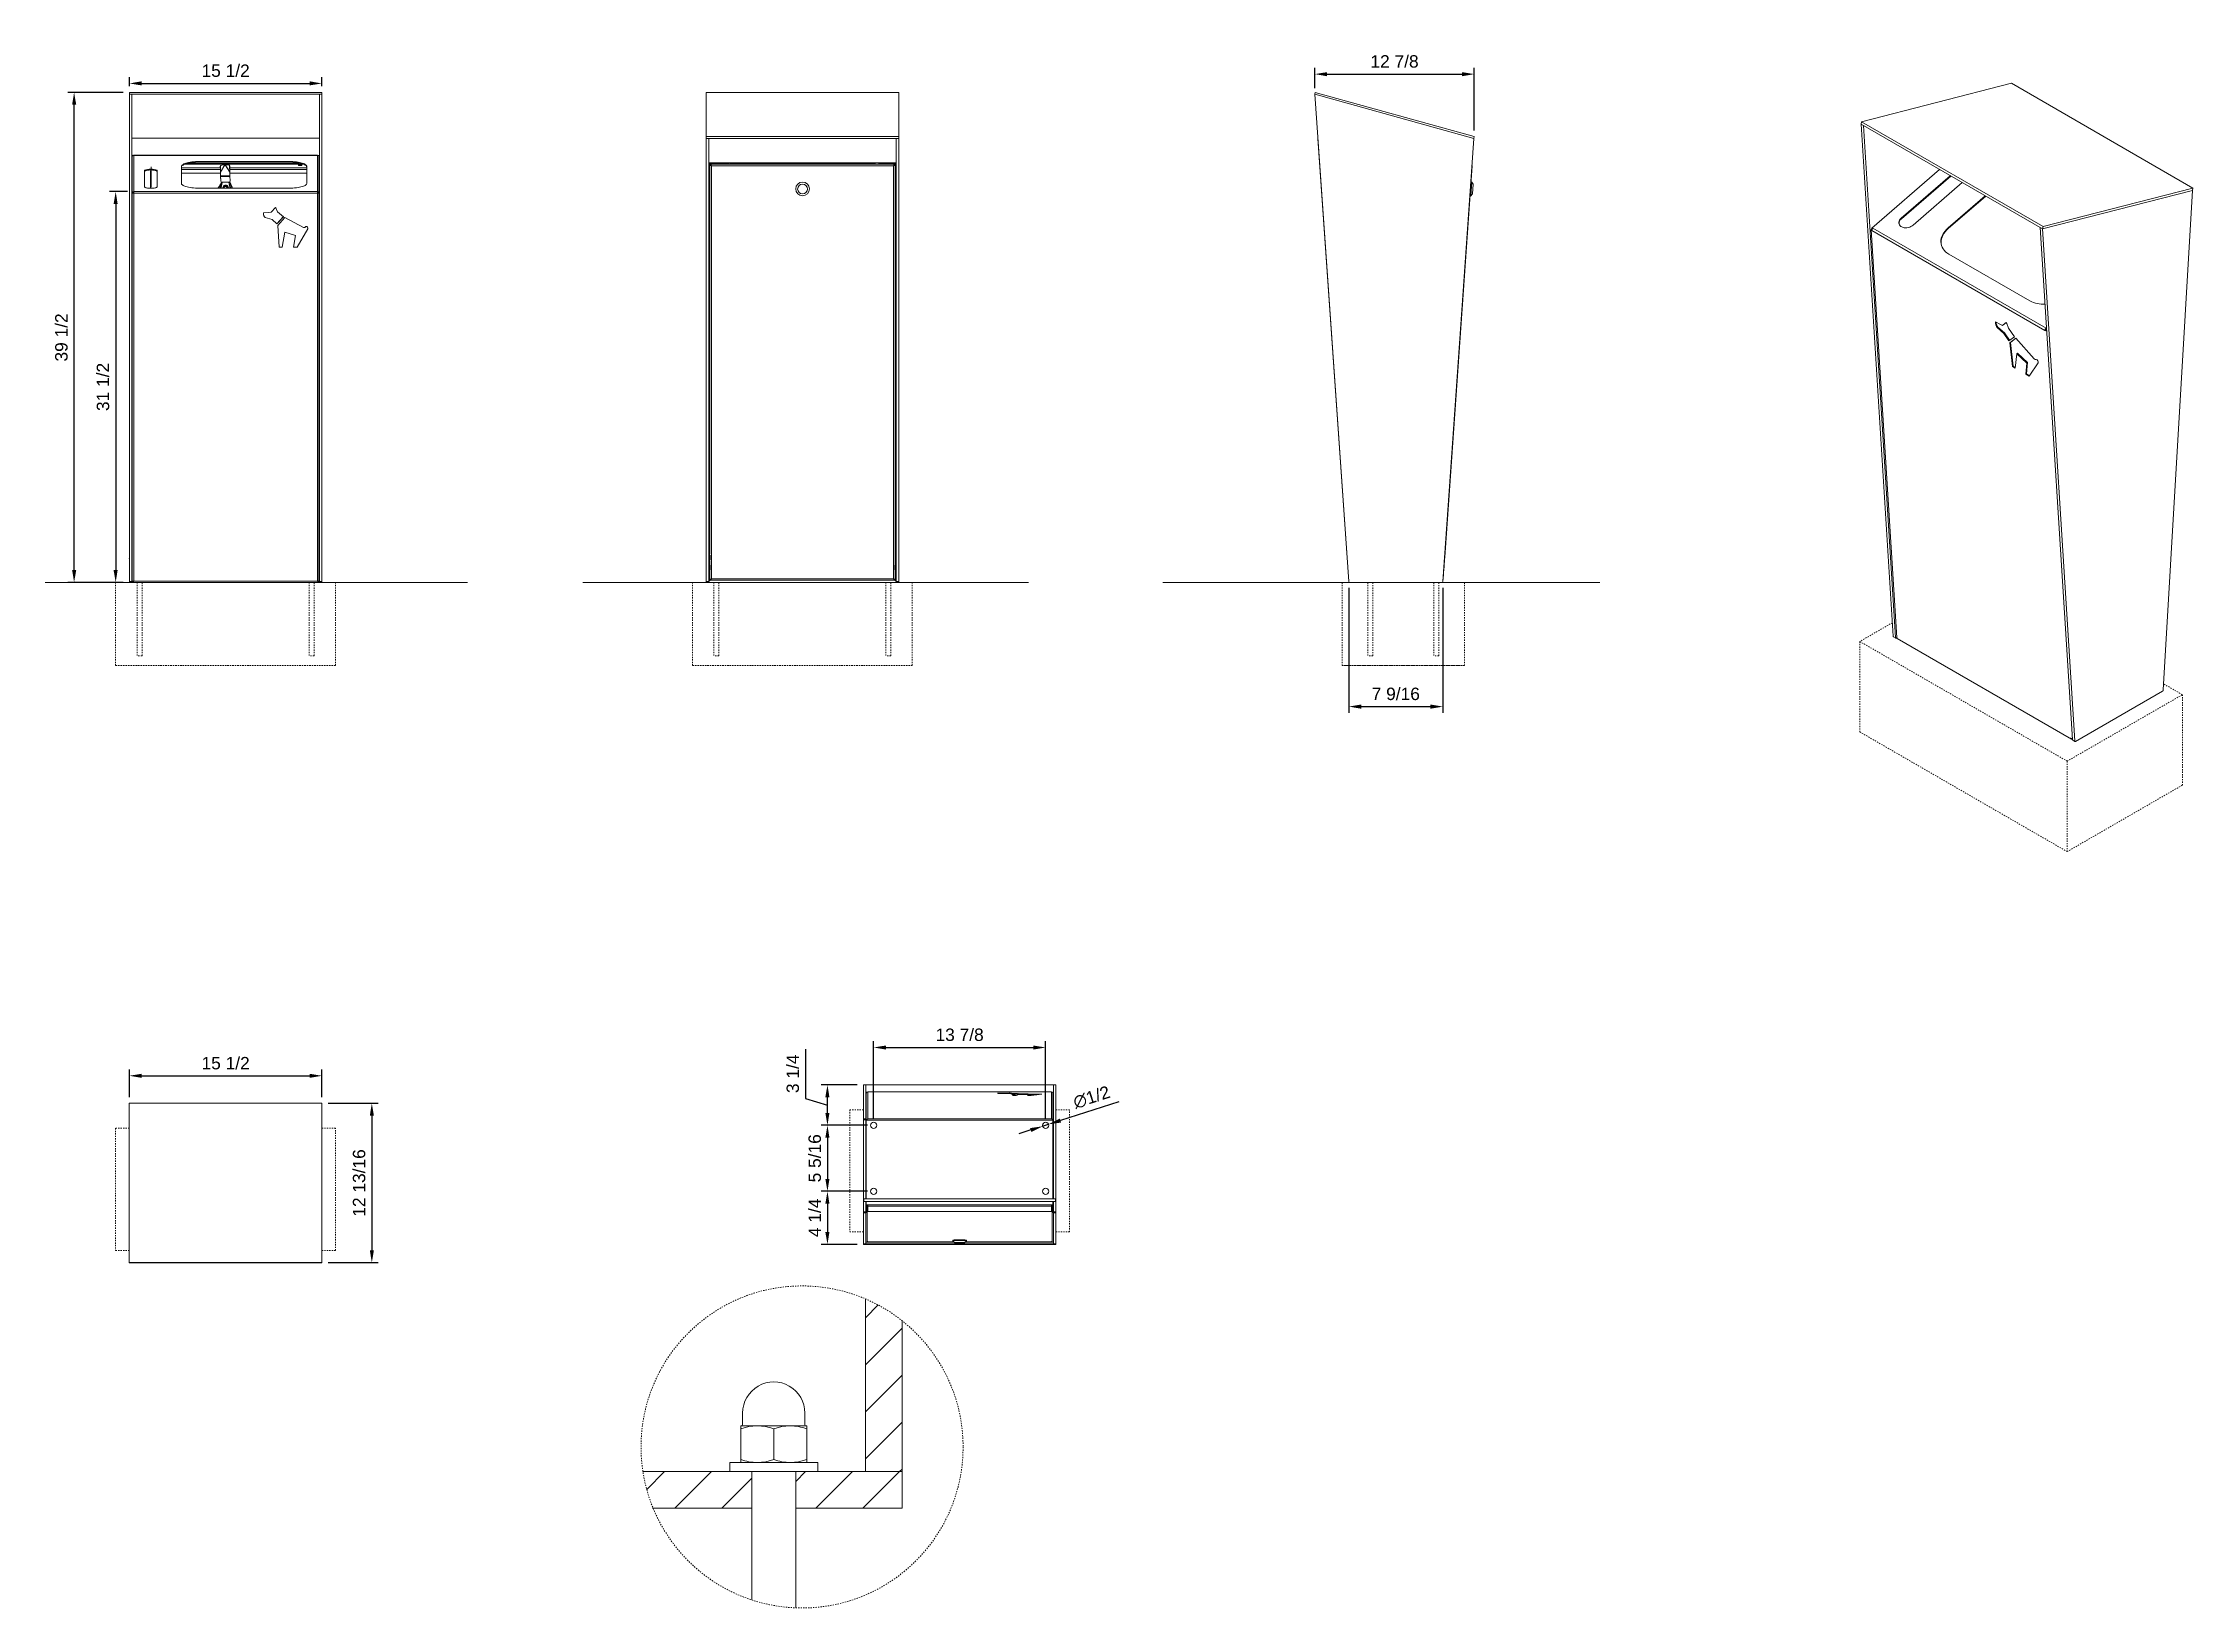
# Model space of a CAD drawing. Header units: inches. Extents: x -3 to 170, y -19 to 107.
import ezdxf

# ---------------------------------------------------------------- set-up
doc = ezdxf.new("R2010")
doc.units = ezdxf.units.IN
doc.header["$PDSIZE"] = -1
doc.linetypes.add('HIDDEN', pattern=[1.905, 1.27, -0.635])
for name, color, linetype, lineweight in [('ZANO_R', 7, 'Continuous', 0), ('ZANO_R_przerywana', 250, 'HIDDEN', 0), ('ZANO_W', 1, 'Continuous', 0)]:
    doc.layers.add(name, color=color, linetype=linetype, lineweight=lineweight)
doc.styles.get("Standard").update_dxf_attribs({"font": 'ARIALUNI.TTF'})
doc.dimstyles.new('amerykanie', dxfattribs={"dimtxt": 50, "dimasz": 50, "dimexe": 0.5, "dimexo": 0.5, "dimgap": 1, "dimtad": 1, "dimdec": 0, "dimzin": 0, "dimlunit": 5, "dimtxsty": 'Standard', "dimcen": 0.09, "dimclrd": 1, "dimclre": 1, "dimclrt": 1, "dimazin": 0, "dimtfac": 1, "dimtdec": 0, "dimtmove": 0, "dimatfit": 3, "dimfxl": 1, "dimtzin": 0, "dimarcsym": 1})

msp = doc.modelspace()

# ---------------------------------------------------------------- blocks, each defined once
blk = doc.blocks.new('*D405')
at = {"layer": 'Defpoints', "color": 0}
for p in [(19.37, 23.6), (3.85, 21.38), (19.37, 21.38)]:
    blk.add_point(p, dxfattribs=at)
at = {"layer": 'ZANO_W', "color": 1, "lineweight": -2}
for p, q in [((3.85, 21.88), (3.85, 24.1)), ((4.85, 23.6), (18.37, 23.6)), ((19.37, 21.88), (19.37, 24.1))]:
    blk.add_line(p, q, dxfattribs=at)
at = {"layer": 'ZANO_W', "color": 1}
for points in [[(4.85, 23.76), (4.85, 23.43), (3.85, 23.6)], [(18.37, 23.43), (18.37, 23.76), (19.37, 23.6)]]:
    blk.add_solid(points, dxfattribs=at)
at = {"layer": 'ZANO_W', "color": 1, "insert": (11.61, 24.61), "char_height": 1, "attachment_point": 5}
blk.add_mtext('15 1/2', dxfattribs=at)
blk = doc.blocks.new('*D406')
at = {"layer": 'Defpoints', "color": 0}
for p in [(19.37, 21.38), (19.37, 8.54), (23.39, 8.54)]:
    blk.add_point(p, dxfattribs=at)
at = {"layer": 'ZANO_W', "color": 1, "lineweight": -2}
for p, q in [((19.87, 21.38), (23.89, 21.38)), ((23.39, 20.38), (23.39, 9.54)), ((19.87, 8.54), (23.89, 8.54))]:
    blk.add_line(p, q, dxfattribs=at)
at = {"layer": 'ZANO_W', "color": 1}
for points in [[(23.56, 20.38), (23.23, 20.38), (23.39, 21.38)], [(23.23, 9.54), (23.56, 9.54), (23.39, 8.54)]]:
    blk.add_solid(points, dxfattribs=at)
at = {"layer": 'ZANO_W', "color": 1, "insert": (22.37, 14.96), "char_height": 1, "attachment_point": 5, "rotation": 90}
blk.add_mtext('12 13/16', dxfattribs=at)
blk = doc.blocks.new('*D407')
at = {"layer": 'Defpoints', "color": 0}
for p in [(77.69, 25.88), (63.83, 19.61), (77.69, 19.61)]:
    blk.add_point(p, dxfattribs=at)
at = {"layer": 'ZANO_W', "color": 1, "lineweight": -2}
for p, q in [((63.83, 20.11), (63.83, 26.38)), ((77.69, 20.11), (77.69, 26.38)), ((64.83, 25.88), (76.69, 25.88))]:
    blk.add_line(p, q, dxfattribs=at)
at = {"layer": 'ZANO_W', "color": 1}
for points in [[(64.83, 26.04), (64.83, 25.71), (63.83, 25.88)], [(76.69, 25.71), (76.69, 26.04), (77.69, 25.88)]]:
    blk.add_solid(points, dxfattribs=at)
at = {"layer": 'ZANO_W', "color": 1, "insert": (70.76, 26.9), "char_height": 1, "attachment_point": 5}
blk.add_mtext('13 7/8', dxfattribs=at)
blk = doc.blocks.new('*D408')
at = {"layer": 'Defpoints', "color": 0}
for p in [(77.45, 19.53), (77.93, 19.69)]:
    blk.add_point(p, dxfattribs=at)
at = {"layer": 'ZANO_W', "color": 1, "lineweight": -2}
for p, q in [((83.58, 21.49), (78.89, 19.99)), ((76.49, 19.23), (75.54, 18.92)), ((77.45, 19.53), (77.93, 19.69))]:
    blk.add_line(p, q, dxfattribs=at)
at = {"layer": 'ZANO_W', "color": 1}
for points in [[(76.54, 19.07), (76.44, 19.38), (77.45, 19.53)], [(78.84, 20.15), (78.94, 19.83), (77.93, 19.69)]]:
    blk.add_solid(points, dxfattribs=at)
at = {"layer": 'ZANO_W', "color": 1, "insert": (81.4, 21.86), "char_height": 1, "attachment_point": 5, "rotation": 17.7088}
blk.add_mtext('∅1/2', dxfattribs=at)
blk = doc.blocks.new('*D409')
at = {"layer": 'Defpoints', "color": 0}
for p in [(63.83, 19.61), (60.11, 14.29), (63.83, 14.29)]:
    blk.add_point(p, dxfattribs=at)
at = {"layer": 'ZANO_W', "color": 1, "lineweight": -2}
for p, q in [((63.33, 19.61), (59.61, 19.61)), ((60.11, 18.61), (60.11, 15.29)), ((63.33, 14.29), (59.61, 14.29))]:
    blk.add_line(p, q, dxfattribs=at)
at = {"layer": 'ZANO_W', "color": 1}
for points in [[(60.27, 18.61), (59.94, 18.61), (60.11, 19.61)], [(59.94, 15.29), (60.27, 15.29), (60.11, 14.29)]]:
    blk.add_solid(points, dxfattribs=at)
at = {"layer": 'ZANO_W', "color": 1, "insert": (59.09, 16.95), "char_height": 1, "attachment_point": 5, "rotation": 90}
blk.add_mtext('5 5/16', dxfattribs=at)
blk = doc.blocks.new('*D410')
at = {"layer": 'Defpoints', "color": 0}
for p in [(63.83, 14.29), (60.11, 10.01), (63, 10.01)]:
    blk.add_point(p, dxfattribs=at)
at = {"layer": 'ZANO_W', "color": 1, "lineweight": -2}
for p, q in [((63.33, 14.29), (59.61, 14.29)), ((60.11, 13.29), (60.11, 11.01)), ((62.5, 10.01), (59.61, 10.01))]:
    blk.add_line(p, q, dxfattribs=at)
at = {"layer": 'ZANO_W', "color": 1}
for points in [[(60.27, 13.29), (59.94, 13.29), (60.11, 14.29)], [(59.94, 11.01), (60.27, 11.01), (60.11, 10.01)]]:
    blk.add_solid(points, dxfattribs=at)
at = {"layer": 'ZANO_W', "color": 1, "insert": (59.09, 12.15), "char_height": 1, "attachment_point": 5, "rotation": 90}
blk.add_mtext('4 1/4', dxfattribs=at)
blk = doc.blocks.new('*D411')
at = {"layer": 'Defpoints', "color": 0}
for p in [(60.11, 22.87), (63, 22.87), (63.83, 19.61)]:
    blk.add_point(p, dxfattribs=at)
at = {"layer": 'ZANO_W', "color": 1, "lineweight": -2}
for p, q in [((58.34, 25.75), (58.34, 21.77)), ((62.5, 22.87), (59.61, 22.87)), ((58.34, 21.77), (60.11, 21.24)), ((60.11, 20.61), (60.11, 21.87)), ((63.33, 19.61), (59.61, 19.61))]:
    blk.add_line(p, q, dxfattribs=at)
at = {"layer": 'ZANO_W', "color": 1}
for points in [[(60.27, 21.87), (59.94, 21.87), (60.11, 22.87)], [(59.94, 20.61), (60.27, 20.61), (60.11, 19.61)]]:
    blk.add_solid(points, dxfattribs=at)
at = {"layer": 'ZANO_W', "color": 1, "insert": (57.32, 23.76), "char_height": 1, "attachment_point": 5, "rotation": 90}
blk.add_mtext('3 1/4', dxfattribs=at)
blk = doc.blocks.new('*D412')
at = {"layer": 'Defpoints', "color": 0}
for p in [(-0.6, 102.85), (3.85, 102.85), (3.85, 63.36)]:
    blk.add_point(p, dxfattribs=at)
at = {"layer": 'ZANO_W', "color": 1, "lineweight": -2}
for p, q in [((3.35, 102.85), (-1.1, 102.85)), ((-0.6, 64.36), (-0.6, 101.85)), ((3.35, 63.36), (-1.1, 63.36))]:
    blk.add_line(p, q, dxfattribs=at)
at = {"layer": 'ZANO_W', "color": 1}
for points in [[(-0.43, 101.85), (-0.76, 101.85), (-0.6, 102.85)], [(-0.76, 64.36), (-0.43, 64.36), (-0.6, 63.36)]]:
    blk.add_solid(points, dxfattribs=at)
at = {"layer": 'ZANO_W', "color": 1, "insert": (-1.62, 83.1), "char_height": 1, "attachment_point": 5, "rotation": 90}
blk.add_mtext('39 1/2', dxfattribs=at)
blk = doc.blocks.new('*D413')
at = {"layer": 'Defpoints', "color": 0}
for p in [(4.21, 94.85), (2.75, 63.36), (3.85, 63.36)]:
    blk.add_point(p, dxfattribs=at)
at = {"layer": 'ZANO_W', "color": 1, "lineweight": -2}
for p, q in [((3.71, 94.85), (2.25, 94.85)), ((2.75, 93.85), (2.75, 64.36)), ((3.35, 63.36), (2.25, 63.36))]:
    blk.add_line(p, q, dxfattribs=at)
at = {"layer": 'ZANO_W', "color": 1}
for points in [[(2.91, 93.85), (2.58, 93.85), (2.75, 94.85)], [(2.58, 64.36), (2.91, 64.36), (2.75, 63.36)]]:
    blk.add_solid(points, dxfattribs=at)
at = {"layer": 'ZANO_W', "color": 1, "insert": (1.73, 79.11), "char_height": 1, "attachment_point": 5, "rotation": 90}
blk.add_mtext('31 1/2', dxfattribs=at)
blk = doc.blocks.new('*D414')
at = {"layer": 'Defpoints', "color": 0}
for p in [(3.85, 102.85), (19.37, 103.57), (19.37, 102.85)]:
    blk.add_point(p, dxfattribs=at)
at = {"layer": 'ZANO_W', "color": 1, "lineweight": -2}
for p, q in [((3.85, 103.35), (3.85, 104.07)), ((19.37, 103.35), (19.37, 104.07)), ((4.85, 103.57), (18.37, 103.57))]:
    blk.add_line(p, q, dxfattribs=at)
at = {"layer": 'ZANO_W', "color": 1}
for points in [[(4.85, 103.74), (4.85, 103.41), (3.85, 103.57)], [(18.37, 103.41), (18.37, 103.74), (19.37, 103.57)]]:
    blk.add_solid(points, dxfattribs=at)
at = {"layer": 'ZANO_W', "color": 1, "insert": (11.61, 104.59), "char_height": 1, "attachment_point": 5}
blk.add_mtext('15 1/2', dxfattribs=at)
blk = doc.blocks.new('*D415')
at = {"layer": 'Defpoints', "color": 0}
for p in [(112.24, 104.32), (99.38, 102.69), (112.24, 99.29)]:
    blk.add_point(p, dxfattribs=at)
at = {"layer": 'ZANO_W', "color": 1, "lineweight": -2}
for p, q in [((99.38, 103.19), (99.38, 104.82)), ((100.38, 104.32), (111.24, 104.32)), ((112.24, 99.79), (112.24, 104.82))]:
    blk.add_line(p, q, dxfattribs=at)
at = {"layer": 'ZANO_W', "color": 1}
for points in [[(100.38, 104.48), (100.38, 104.15), (99.38, 104.32)], [(111.24, 104.15), (111.24, 104.48), (112.24, 104.32)]]:
    blk.add_solid(points, dxfattribs=at)
at = {"layer": 'ZANO_W', "color": 1, "insert": (105.81, 105.34), "char_height": 1, "attachment_point": 5}
blk.add_mtext('12 7/8', dxfattribs=at)
blk = doc.blocks.new('*D416')
at = {"layer": 'Defpoints', "color": 0}
for p in [(102.13, 63.43), (109.7, 63.43), (109.7, 53.35)]:
    blk.add_point(p, dxfattribs=at)
at = {"layer": 'ZANO_W', "color": 1, "lineweight": -2}
for p, q in [((102.13, 62.93), (102.13, 52.85)), ((109.7, 62.93), (109.7, 52.85)), ((103.13, 53.35), (108.7, 53.35))]:
    blk.add_line(p, q, dxfattribs=at)
at = {"layer": 'ZANO_W', "color": 1}
for points in [[(103.13, 53.52), (103.13, 53.18), (102.13, 53.35)], [(108.7, 53.18), (108.7, 53.52), (109.7, 53.35)]]:
    blk.add_solid(points, dxfattribs=at)
at = {"layer": 'ZANO_W', "color": 1, "insert": (105.91, 54.37), "char_height": 1, "attachment_point": 5}
blk.add_mtext('7 9/16', dxfattribs=at)

# ---------------------------------------------------------------- dimensions: what is measured, and where the dimension line sits
at = {"layer": 'ZANO_W'}
for base, p1, p2, picture, middle in [((19.36594, 103.57457), (3.85202, 102.84843), (19.36594, 102.84843), '*D414', (11.60898, 104.59367)), ((112.23537, 104.318), (99.3798, 102.69191), (112.23537, 99.29019), '*D415', (105.80758, 105.3371)), ((109.69728, 53.35096), (102.12588, 63.42895), (109.69728, 63.42895), '*D416', (105.91158, 54.37006)), ((77.68717, 25.87761), (63.83056, 19.60726), (77.68717, 19.60726), '*D407', (70.75887, 26.89671)), ((19.36594, 23.59519), (3.84983, 21.38009), (19.36594, 21.38009), '*D405', (11.60789, 24.61429))]:
    dim = msp.add_linear_dim(base=base, p1=p1, p2=p2, dimstyle='amerykanie', override={"dimtxt": 1, "dimasz": 1, "dimgap": 0.5, "dimdec": 4, "dimaunit": 1, "dimadec": 1, "dimtdec": 4, "dimtmove": 1, "dimfrac": 2}, dxfattribs=at)
    dim.commit()
    dim.dimension.update_dxf_attribs({"geometry": picture, "text_midpoint": middle})
for base, p1, p2, picture, middle in [((-0.59714, 102.84843), (3.85202, 63.36043), (3.85202, 102.84843), '*D412', (-1.61624, 83.10443)), ((2.74716, 63.36043), (4.2064, 94.85335), (3.85202, 63.36043), '*D413', (1.72806, 79.10689)), ((60.10693, 22.87036), (63.83056, 19.60726), (63.00368, 22.87036), '*D411', (57.31873, 22.26954)), ((23.3921, 8.54375), (19.36594, 21.38009), (19.36594, 8.54375), '*D406', (22.37301, 14.96192)), ((60.10693, 14.29157), (63.83056, 19.60726), (63.8281, 14.29157), '*D409', (59.08783, 16.94941)), ((60.10693, 10.01479), (63.83056, 14.29157), (63.00368, 10.01479), '*D410', (59.08783, 12.15318))]:
    dim = msp.add_linear_dim(base=base, p1=p1, p2=p2, angle=90, dimstyle='amerykanie', override={"dimtxt": 1, "dimasz": 1, "dimgap": 0.5, "dimdec": 4, "dimaunit": 1, "dimadec": 1, "dimtdec": 4, "dimtmove": 1, "dimfrac": 2}, dxfattribs=at)
    dim.commit()
    dim.dimension.update_dxf_attribs({"geometry": picture, "text_midpoint": middle})
dim = msp.add_diameter_dim_2p(p1=(77.44691, 19.5294), p2=(77.93453, 19.68511), dimstyle='amerykanie', override={"dimtxt": 1, "dimasz": 1, "dimgap": 0.5, "dimdec": 4, "dimaunit": 1, "dimadec": 1, "dimtdec": 4, "dimtmove": 1, "dimfrac": 2}, dxfattribs=at)
dim.commit()
dim.dimension.update_dxf_attribs({"geometry": '*D408', "text_midpoint": (81.39861, 21.86101)})

# ---------------------------------------------------------------- linework, layer by layer
at = {"layer": 'ZANO_R'}
for p, q in [((19.36594, 102.84843), (3.85202, 102.84843)), ((3.85202, 102.69665), (3.85202, 102.84843)), ((19.36594, 102.69665), (3.85202, 102.69665)), ((3.85202, 102.69665), (3.85202, 102.69649)), ((3.85202, 102.69649), (4.04889, 102.69649)), ((3.85202, 63.43368), (3.85202, 102.69649)), ((4.04889, 63.43368), (4.04889, 102.69649)), ((19.16906, 102.69649), (19.36594, 102.69649)), ((19.16906, 63.43368), (19.16906, 102.69649)), ((19.36594, 102.69665), (19.36594, 102.84843)), ((19.36594, 102.69649), (19.36594, 102.69665)), ((19.36594, 63.43368), (19.36594, 102.69649)), ((50.34239, 102.84843), (65.85632, 102.84843)), ((50.34239, 99.29494), (50.34239, 102.84843)), ((65.85632, 102.84843), (65.85632, 99.29494)), ((99.3798, 102.69191), (99.42189, 102.84369)), ((112.19328, 99.13842), (99.3798, 102.69191)), ((102.1259, 63.42894), (99.38037, 102.69175)), ((99.38037, 102.69175), (112.19328, 99.13842)), ((112.23537, 99.29019), (99.42189, 102.84369)), ((143.44439, 100.47335), (155.52676, 103.57904)), ((155.52676, 103.57904), (170.15549, 95.13406)), ((4.04889, 99.1569), (19.16906, 99.1569)), ((50.34239, 99.14316), (50.34239, 99.29494)), ((65.85632, 99.29494), (50.34239, 99.29494)), ((65.85632, 99.14316), (50.34239, 99.14316)), ((50.53927, 99.14316), (50.34239, 99.14316)), ((50.34239, 99.14316), (50.34239, 63.43368)), ((65.65944, 99.14316), (50.53927, 99.14316)), ((50.53927, 99.14316), (50.53927, 97.17919)), ((50.53927, 99.14316), (50.53927, 63.43368)), ((65.65944, 97.17919), (65.65944, 99.14316)), ((65.85632, 99.14316), (65.65944, 99.14316)), ((65.65944, 99.14316), (65.65944, 63.43368)), ((65.85632, 99.14316), (65.85632, 99.29494)), ((65.85632, 99.14316), (65.85632, 63.43368)), ((99.62848, 99.14347), (102.12588, 63.42895)), ((112.19328, 99.13842), (109.69623, 63.42894)), ((112.19328, 99.13842), (112.23537, 99.29019)), ((143.40471, 100.28518), (143.44439, 100.47335)), ((158.03344, 91.84019), (143.40471, 100.28518)), ((145.99412, 59.02756), (143.40528, 100.28485)), ((158.07313, 92.02836), (143.44439, 100.47335)), ((146.17976, 58.92039), (143.59092, 100.17768)), ((4.08827, 97.19292), (4.04889, 97.19292)), ((4.08827, 97.17919), (4.04889, 97.17919)), ((4.08827, 97.68963), (4.08827, 94.73935)), ((19.0187, 97.77771), (4.19925, 97.77771)), ((4.2064, 97.7742), (4.2064, 94.85335)), ((19.01156, 97.7742), (4.2064, 97.7742)), ((8.31549, 97.0564), (17.47592, 97.0564)), ((17.47592, 97.10536), (8.47411, 97.10536)), ((16.57029, 97.28497), (9.63036, 97.28497)), ((9.63036, 97.22767), (9.63036, 97.28497)), ((16.57029, 97.22767), (9.63036, 97.22767)), ((16.57029, 97.22767), (16.57029, 97.28497)), ((17.47592, 97.15838), (17.47592, 97.10536)), ((17.47592, 97.0564), (17.47592, 97.10536)), ((17.75155, 97.06), (17.47592, 97.06)), ((17.47592, 96.96547), (17.47592, 97.0564)), ((17.47592, 97.04804), (17.75155, 97.04804)), ((17.75155, 97.09866), (17.75155, 97.0564)), ((17.75155, 97.0564), (17.75155, 96.96547)), ((17.75155, 97.0564), (17.88516, 97.0564)), ((19.01156, 94.85335), (19.01156, 97.7742)), ((19.12969, 97.68963), (19.12969, 94.73935)), ((19.16906, 97.19292), (19.12969, 97.19292)), ((19.16906, 97.17919), (19.12969, 97.17919)), ((50.53927, 97.17919), (65.65944, 97.17919)), ((50.57864, 97.10804), (50.57864, 97.17919)), ((50.57864, 97.10804), (50.63771, 97.10804)), ((50.57864, 97.00032), (50.57864, 97.10804)), ((50.63771, 97.10804), (50.63771, 97.17919)), ((50.63771, 97.10804), (50.63771, 97.05743)), ((50.63771, 97.04804), (50.63771, 96.99496)), ((50.64165, 97.17919), (50.64165, 97.10124)), ((50.64165, 97.10124), (51.95679, 97.10124)), ((50.64165, 97.00331), (50.64165, 97.10124)), ((65.53541, 97.06), (50.6633, 97.06)), ((51.95679, 97.10124), (51.95679, 97.17919)), ((51.95679, 97.10124), (51.95679, 97.06)), ((52.23241, 97.17919), (52.23241, 97.10124)), ((52.23241, 97.10124), (63.9663, 97.10124)), ((52.23241, 97.06), (52.23241, 97.10124)), ((63.9663, 97.10124), (63.9663, 97.17919)), ((63.9663, 97.10124), (63.9663, 97.06)), ((64.24192, 97.17919), (64.24192, 97.10124)), ((64.24192, 97.10124), (65.55706, 97.10124)), ((64.24192, 97.06), (64.24192, 97.10124)), ((65.55706, 97.17919), (65.55706, 97.10124)), ((65.55706, 97.10124), (65.55706, 97.05062)), ((65.561, 97.17919), (65.561, 97.10804)), ((65.561, 97.10804), (65.62006, 97.10804)), ((65.561, 97.0563), (65.561, 97.10804)), ((65.561, 97.04804), (65.561, 96.99496)), ((65.62006, 97.17919), (65.62006, 97.10804)), ((65.62006, 97.10804), (65.62006, 97.00032)), ((5.07266, 96.52886), (5.07266, 95.24288)), ((5.60422, 96.51918), (5.56485, 96.51918)), ((5.56485, 96.51918), (5.56485, 95.18557)), ((5.60422, 96.44277), (5.56485, 96.44277)), ((5.56485, 96.33134), (5.60422, 96.33134)), ((5.60422, 95.23744), (5.60422, 96.84231)), ((6.09642, 95.24288), (6.09642, 96.52886)), ((8.05535, 96.90394), (8.05535, 95.50008)), ((8.05535, 96.7592), (11.18223, 96.7592)), ((8.05535, 96.64068), (11.18463, 96.64068)), ((8.05535, 96.33134), (11.20236, 96.33134)), ((11.17992, 96.87343), (11.18435, 96.65485)), ((11.19778, 96.87149), (11.17992, 96.87343)), ((11.18451, 96.64657), (11.18914, 96.41803)), ((11.20701, 96.41609), (11.18914, 96.41803)), ((11.18914, 96.41803), (11.2011, 96.37788)), ((11.19778, 96.87149), (11.20701, 96.41609)), ((11.54905, 97.00182), (11.2011, 96.38612)), ((11.20701, 96.41609), (11.2011, 96.38612)), ((11.2011, 96.38612), (11.20834, 96.11934)), ((11.2011, 96.38612), (11.2011, 96.37788)), ((11.2011, 96.37788), (11.20834, 96.1111)), ((11.53558, 96.99749), (11.20701, 96.41609)), ((11.9562, 96.13954), (11.20834, 96.11934)), ((11.20834, 96.1111), (11.20834, 96.11934)), ((11.20994, 96.05952), (11.20834, 96.11934)), ((11.20885, 96.09207), (11.20834, 96.1111)), ((11.20885, 96.09207), (11.20994, 96.05952)), ((11.20885, 96.09207), (11.21784, 95.75223)), ((11.9578, 96.07972), (11.20994, 96.05952)), ((11.20994, 96.05952), (11.21893, 95.71968)), ((11.21784, 95.75223), (11.21893, 95.71968)), ((11.21893, 95.71968), (11.24637, 95.60753)), ((11.94533, 95.6264), (11.24637, 95.60753)), ((11.25848, 95.18513), (11.31911, 95.59044)), ((11.51772, 96.99942), (11.29427, 96.99422)), ((11.29427, 96.99422), (11.31213, 96.99229)), ((11.30273, 95.59516), (11.31911, 95.5822)), ((11.53558, 96.99749), (11.31213, 96.99229)), ((11.31911, 95.59044), (11.87361, 95.60542)), ((11.5229, 96.99886), (11.53558, 96.99749)), ((11.54905, 97.00182), (11.53558, 96.99749)), ((11.56811, 97.00233), (11.54905, 97.00182)), ((11.56811, 97.00233), (11.94896, 96.40632)), ((11.5818, 96.99873), (11.56811, 97.00233)), ((11.80533, 97.00561), (11.5818, 96.99873)), ((11.5991, 97.00162), (11.5818, 96.99873)), ((11.5818, 96.99873), (11.94143, 96.43593)), ((11.82263, 97.00849), (11.5991, 97.00162)), ((11.80533, 97.00561), (11.82263, 97.00849)), ((11.87361, 95.59718), (11.8889, 95.61068)), ((11.87361, 95.60542), (11.95613, 95.20398)), ((11.97762, 95.57502), (11.87758, 95.59002)), ((11.94339, 96.89405), (11.9261, 96.89116)), ((11.94143, 96.43593), (11.9261, 96.89116)), ((11.94143, 96.43593), (11.95872, 96.43881)), ((11.94896, 96.40632), (11.94143, 96.43593)), ((11.95087, 96.67199), (11.94339, 96.89405)), ((11.94533, 95.6264), (11.96679, 95.73988)), ((11.94793, 96.7592), (18.1453, 96.7592)), ((11.94896, 96.39808), (11.95872, 96.43881)), ((11.9562, 96.13954), (11.94896, 96.40632)), ((11.9727, 95.2083), (11.95079, 95.35923)), ((11.95099, 96.33134), (18.1453, 96.33134)), ((11.9517, 96.64068), (18.1453, 96.64068)), ((11.95872, 96.43881), (11.95252, 96.62311)), ((11.9578, 96.07972), (11.9562, 96.13954)), ((11.96679, 95.73988), (11.9578, 96.07972)), ((17.47592, 96.96547), (17.75155, 96.96547)), ((18.1453, 95.50008), (18.1453, 96.90394)), ((50.63771, 97.00032), (50.57864, 97.00032)), ((50.57864, 96.70612), (50.57864, 97.00032)), ((50.63771, 96.70612), (50.57864, 96.70612)), ((50.57864, 94.89095), (50.57864, 96.70612)), ((50.63771, 96.99496), (50.63771, 96.99441)), ((50.63771, 96.99496), (50.68855, 96.99496)), ((50.63771, 96.99441), (50.69006, 96.99441)), ((50.63771, 96.98499), (50.63771, 96.99441)), ((50.63771, 65.62581), (50.63771, 96.98499)), ((50.63771, 96.98499), (50.69677, 96.98499)), ((50.7519, 96.94187), (50.75189, 96.94187)), ((65.44287, 96.93363), (50.75583, 96.93363)), ((50.75583, 96.93363), (50.75583, 63.63756)), ((65.44287, 96.93363), (65.44287, 63.63756)), ((65.44681, 96.94187), (65.44681, 96.94187)), ((65.561, 96.98499), (65.50194, 96.98499)), ((65.561, 96.99441), (65.50865, 96.99441)), ((65.51015, 96.99496), (65.561, 96.99496)), ((65.62006, 97.00032), (65.561, 97.00032)), ((65.561, 96.99496), (65.561, 96.99441)), ((65.561, 96.98499), (65.561, 96.99441)), ((65.561, 64.84022), (65.561, 96.98499)), ((65.62006, 96.70612), (65.561, 96.70612)), ((65.62006, 96.70612), (65.62006, 97.00032)), ((65.62006, 96.70612), (65.62006, 94.89095)), ((112.06238, 96.92889), (109.85811, 65.40629)), ((112.02956, 95.61276), (111.95363, 94.52691)), ((112.02956, 95.61276), (111.97064, 95.61688)), ((112.15605, 95.44602), (112.02956, 95.61276)), ((112.15605, 95.44602), (112.10181, 94.67042)), ((149.72869, 96.63442), (144.27403, 91.91503)), ((150.59802, 96.13256), (146.63886, 92.70708)), ((150.64397, 96.10604), (146.65233, 92.65246)), ((147.60421, 92.1498), (151.56337, 95.57528)), ((4.04909, 95.16313), (4.04889, 95.16313)), ((4.04889, 94.94992), (4.04909, 94.94992)), ((4.04909, 95.05652), (4.04909, 95.16333)), ((4.04909, 94.94972), (4.04909, 95.05652)), ((4.06779, 95.05652), (4.06779, 95.16333)), ((4.08669, 95.14797), (4.06779, 95.16067)), ((4.06779, 95.13008), (4.07488, 95.13008)), ((4.06779, 95.09306), (4.07488, 95.09306)), ((4.06779, 95.0668), (4.08669, 95.0668)), ((4.06779, 94.94972), (4.06779, 95.05652)), ((4.08669, 95.04625), (4.06779, 95.04625)), ((4.06779, 95.01999), (4.07488, 95.01999)), ((4.06779, 94.98297), (4.07488, 94.98297)), ((4.06779, 94.95238), (4.08669, 94.96508)), ((4.07468, 95.14739), (4.07488, 95.14739)), ((4.07468, 94.96565), (4.07488, 94.96565)), ((4.07488, 95.11531), (4.07488, 95.13008)), ((4.07488, 95.119), (4.08669, 95.119)), ((4.07488, 95.0668), (4.07488, 95.09306)), ((4.07488, 95.08666), (4.08669, 95.08666)), ((4.07488, 95.01999), (4.07488, 95.04625)), ((4.07488, 95.02639), (4.08669, 95.02639)), ((4.07488, 94.98297), (4.07488, 94.99774)), ((4.07488, 94.99405), (4.08669, 94.99405)), ((4.08669, 95.14739), (4.08669, 95.14797)), ((4.08669, 95.14036), (4.08669, 95.14739)), ((4.08669, 95.13008), (4.08669, 95.14036)), ((4.08827, 95.13528), (4.08669, 95.13528)), ((4.08669, 95.119), (4.08669, 95.13008)), ((4.08669, 95.09306), (4.08669, 95.11086)), ((4.08669, 95.08666), (4.08669, 95.09306)), ((4.08669, 95.04625), (4.08669, 95.0668)), ((4.08669, 95.01999), (4.08669, 95.02639)), ((4.08669, 95.00219), (4.08669, 95.01999)), ((4.08669, 94.98297), (4.08669, 94.99405)), ((4.08669, 94.97269), (4.08669, 94.98297)), ((4.08669, 94.97777), (4.08827, 94.97777)), ((4.08669, 94.96565), (4.08669, 94.97269)), ((4.08669, 94.96508), (4.08669, 94.96565)), ((4.08827, 94.73935), (4.14733, 94.73935)), ((4.08827, 94.73935), (4.08827, 94.73873)), ((4.08827, 94.73873), (4.08827, 63.42343)), ((4.14733, 94.73873), (4.08827, 94.73873)), ((4.14733, 94.73935), (4.14733, 94.73873)), ((4.2064, 94.85335), (19.01156, 94.85335)), ((4.2064, 94.85335), (4.2064, 94.73049)), ((19.01156, 94.73049), (4.2064, 94.73049)), ((4.2064, 94.73049), (4.2064, 63.47031)), ((5.56485, 95.18557), (5.60422, 95.18557)), ((9.63036, 95.11905), (16.57029, 95.11905)), ((10.99964, 95.15912), (11.01732, 95.11905)), ((10.99964, 95.15363), (10.99964, 95.15912)), ((10.99964, 95.15363), (11.01441, 95.11905)), ((11.21038, 95.25225), (11.21038, 95.23577)), ((11.21038, 95.25225), (11.22972, 95.11905)), ((11.23491, 95.12115), (11.23491, 95.11905)), ((11.2546, 95.13296), (11.2546, 95.12472)), ((11.25487, 95.11905), (11.25848, 95.18513)), ((11.37273, 95.1357), (11.37273, 95.13296)), ((11.43405, 95.12121), (11.43405, 95.11905)), ((11.78251, 95.15085), (11.76978, 95.11905)), ((11.78251, 95.15085), (11.78251, 95.15893)), ((11.78391, 95.15813), (11.78391, 95.16607)), ((11.84482, 95.11905), (11.84523, 95.13296)), ((11.84523, 95.13296), (11.84523, 95.1357)), ((11.96336, 95.12472), (11.96336, 95.13296)), ((11.98566, 95.11905), (11.98254, 95.14052)), ((11.98305, 95.11905), (11.98305, 95.12115)), ((15.28496, 93.19156), (15.61654, 93.57519)), ((15.61654, 93.57519), (15.65803, 93.5395)), ((19.01156, 94.73049), (19.01156, 94.85335)), ((19.01156, 63.47031), (19.01156, 94.73049)), ((19.12969, 94.73935), (19.07063, 94.73935)), ((19.07063, 94.73935), (19.07063, 94.73873)), ((19.07063, 94.73873), (19.12969, 94.73873)), ((19.13126, 95.13528), (19.12969, 95.13528)), ((19.12969, 94.97777), (19.13126, 94.97777)), ((19.12969, 94.73873), (19.12969, 94.73935)), ((19.12969, 63.42343), (19.12969, 94.73873)), ((19.13126, 95.14796), (19.13126, 95.14528)), ((19.13126, 95.14528), (19.13126, 95.13488)), ((19.13126, 95.13488), (19.13126, 95.12237)), ((19.13126, 95.12237), (19.13126, 95.11222)), ((19.14308, 95.11222), (19.13126, 95.11222)), ((19.13126, 95.10081), (19.13126, 95.08182)), ((19.13126, 95.08182), (19.13126, 95.07692)), ((19.14308, 95.07692), (19.13126, 95.07692)), ((19.14308, 95.05654), (19.13126, 95.05654)), ((19.13126, 95.05654), (19.13126, 95.05487)), ((19.13126, 95.05487), (19.13126, 95.03449)), ((19.14308, 95.01716), (19.13126, 95.01716)), ((19.13126, 95.01716), (19.13126, 95.00938)), ((19.13126, 95.00938), (19.13126, 94.99306)), ((19.14277, 94.98833), (19.13126, 94.98833)), ((19.13126, 94.98833), (19.13126, 94.97651)), ((19.13126, 94.97651), (19.13126, 94.96864)), ((19.13126, 94.96864), (19.13126, 94.96509)), ((19.15016, 95.14528), (19.14308, 95.14528)), ((19.14308, 95.14528), (19.14308, 95.14211)), ((19.15016, 95.12237), (19.14308, 95.12237)), ((19.14308, 95.12237), (19.14308, 95.10415)), ((19.15016, 95.08182), (19.14308, 95.08182)), ((19.14308, 95.08182), (19.14308, 95.05487)), ((19.15016, 95.05487), (19.14308, 95.05487)), ((19.14308, 95.03449), (19.14308, 95.00938)), ((19.15016, 95.00938), (19.14308, 95.00938)), ((19.14308, 94.98755), (19.14308, 94.97651)), ((19.15016, 94.97651), (19.14308, 94.97651)), ((19.15016, 95.16333), (19.15016, 94.94972)), ((19.16886, 95.16333), (19.16886, 94.94972)), ((19.16906, 95.16313), (19.16886, 95.16313)), ((19.16886, 94.94992), (19.16906, 94.94992)), ((50.53947, 95.16313), (50.53927, 95.16313)), ((50.53927, 94.94992), (50.53947, 94.94992)), ((50.53947, 95.07045), (50.53947, 95.16333)), ((50.53947, 94.94972), (50.53947, 95.07045)), ((50.55817, 95.07045), (50.55817, 95.16333)), ((50.55817, 95.13654), (50.56526, 95.13654)), ((50.55817, 95.10367), (50.56526, 95.10367)), ((50.55817, 94.94972), (50.55817, 95.07045)), ((50.55817, 95.05818), (50.56526, 95.05818)), ((50.55817, 95.03123), (50.56526, 95.03123)), ((50.55817, 94.99068), (50.56526, 94.99068)), ((50.55817, 94.96777), (50.56526, 94.96777)), ((50.56526, 95.12472), (50.56526, 95.13654)), ((50.56526, 95.07856), (50.56526, 95.10367)), ((50.56526, 95.09589), (50.57707, 95.09589)), ((50.56526, 95.03123), (50.56526, 95.05818)), ((50.56526, 95.05651), (50.57707, 95.05651)), ((50.56526, 95.03613), (50.57707, 95.03613)), ((50.56526, 94.99068), (50.56526, 95.0089)), ((50.56526, 95.00083), (50.57707, 95.00083)), ((50.56526, 94.96777), (50.56526, 94.97093)), ((50.56556, 95.12472), (50.57707, 95.12472)), ((50.57707, 95.14441), (50.57707, 95.14796)), ((50.57707, 95.13654), (50.57707, 95.14441)), ((50.57707, 95.12472), (50.57707, 95.13654)), ((50.57864, 95.13528), (50.57707, 95.13528)), ((50.57707, 95.10367), (50.57707, 95.11998)), ((50.57707, 95.09589), (50.57707, 95.10367)), ((50.57707, 95.05818), (50.57707, 95.07856)), ((50.57707, 95.05651), (50.57707, 95.05818)), ((50.57707, 95.03123), (50.57707, 95.03613)), ((50.57707, 95.01224), (50.57707, 95.03123)), ((50.57707, 94.99068), (50.57707, 95.00083)), ((50.57707, 94.97817), (50.57707, 94.99068)), ((50.57707, 94.96777), (50.57707, 94.97817)), ((50.57707, 94.97777), (50.57864, 94.97777)), ((50.57707, 94.96509), (50.57707, 94.96777)), ((50.57864, 94.89095), (50.63771, 94.89095)), ((50.57864, 94.88627), (50.57864, 94.89095)), ((50.57864, 94.88627), (50.63771, 94.88627)), ((50.57864, 94.88627), (50.57864, 94.81095)), ((50.57864, 94.81095), (50.63771, 94.81095)), ((50.57864, 94.77592), (50.57864, 94.81095)), ((50.63771, 94.77592), (50.57864, 94.77592)), ((50.57864, 94.22573), (50.57864, 94.77592)), ((50.63771, 94.22573), (50.57864, 94.22573)), ((50.57864, 94.22573), (50.57864, 94.22511)), ((50.57864, 94.22511), (50.63771, 94.22511)), ((50.57864, 79.08241), (50.57864, 94.22511)), ((57.5481, 95.07171), (57.5481, 95.06759)), ((58.65061, 95.06759), (58.65061, 95.07171)), ((65.561, 94.89095), (65.62006, 94.89095)), ((65.561, 94.88627), (65.62006, 94.88627)), ((65.561, 94.81095), (65.62006, 94.81095)), ((65.62006, 94.77592), (65.561, 94.77592)), ((65.62006, 94.22573), (65.561, 94.22573)), ((65.561, 94.22511), (65.62006, 94.22511)), ((65.62164, 95.13528), (65.62006, 95.13528)), ((65.62006, 94.97777), (65.62164, 94.97777)), ((65.62006, 94.89095), (65.62006, 94.88627)), ((65.62006, 94.88627), (65.62006, 94.81095)), ((65.62006, 94.81095), (65.62006, 94.77592)), ((65.62006, 94.77592), (65.62006, 94.22573)), ((65.62006, 94.22511), (65.62006, 94.22573)), ((65.62006, 94.22511), (65.62006, 91.15318)), ((65.64054, 95.16067), (65.62164, 95.14797)), ((65.62164, 95.14797), (65.62164, 95.14739)), ((65.62164, 95.14739), (65.62164, 95.14036)), ((65.62164, 95.14036), (65.62164, 95.13008)), ((65.62164, 95.13008), (65.62164, 95.119)), ((65.63345, 95.119), (65.62164, 95.119)), ((65.62164, 95.11086), (65.62164, 95.09306)), ((65.62164, 95.09306), (65.62164, 95.08666)), ((65.63345, 95.08666), (65.62164, 95.08666)), ((65.62164, 95.0668), (65.62164, 95.04625)), ((65.62164, 95.0668), (65.64054, 95.0668)), ((65.64054, 95.04625), (65.62164, 95.04625)), ((65.63345, 95.02639), (65.62164, 95.02639)), ((65.62164, 95.02639), (65.62164, 95.01999)), ((65.62164, 95.01999), (65.62164, 95.00219)), ((65.63345, 94.99405), (65.62164, 94.99405)), ((65.62164, 94.99405), (65.62164, 94.98297)), ((65.62164, 94.98297), (65.62164, 94.97269)), ((65.62164, 94.97269), (65.62164, 94.96565)), ((65.62164, 94.96565), (65.62164, 94.96508)), ((65.62164, 94.96508), (65.64054, 94.95238)), ((65.63366, 95.14739), (65.63345, 95.14739)), ((65.64054, 95.13008), (65.63345, 95.13008)), ((65.63345, 95.13008), (65.63345, 95.11531)), ((65.64054, 95.09306), (65.63345, 95.09306)), ((65.63345, 95.09306), (65.63345, 95.0668)), ((65.63345, 95.04625), (65.63345, 95.01999)), ((65.64054, 95.01999), (65.63345, 95.01999)), ((65.63345, 94.99774), (65.63345, 94.98297)), ((65.64054, 94.98297), (65.63345, 94.98297)), ((65.63366, 94.96565), (65.63345, 94.96565)), ((65.64054, 95.16333), (65.64054, 94.94972)), ((65.65924, 95.16333), (65.65924, 94.94972)), ((65.65944, 95.16313), (65.65924, 95.16313)), ((65.65924, 94.94992), (65.65944, 94.94992)), ((111.89373, 94.51705), (111.95265, 94.51293)), ((111.95265, 94.51293), (112.10112, 94.66043)), ((111.95363, 94.52691), (111.95265, 94.51293)), ((112.10181, 94.67042), (112.10112, 94.66043)), ((153.41053, 94.50894), (150.42406, 91.92504)), ((153.45648, 94.48241), (150.43753, 91.87042)), ((170.1158, 94.94588), (158.03344, 91.84019)), ((158.03398, 91.84033), (170.1158, 94.94588)), ((170.15549, 95.13406), (158.07313, 92.02836)), ((170.1158, 94.94588), (167.76123, 54.70347)), ((170.1158, 94.94588), (170.15549, 95.13406)), ((14.66895, 93.13073), (15.09735, 93.16693)), ((14.79577, 92.76715), (14.79577, 92.76303)), ((15.35598, 92.61343), (14.79577, 92.76715)), ((15.35598, 92.60931), (14.79577, 92.76303)), ((15.09735, 93.16693), (15.28496, 93.19156)), ((15.35598, 92.61343), (15.35598, 92.60931)), ((15.74754, 92.257), (15.35598, 92.61343)), ((15.74754, 92.25288), (15.35598, 92.60931)), ((15.65803, 93.5395), (15.79052, 93.22829)), ((16.2755, 92.83417), (15.74754, 92.257)), ((16.27766, 92.83241), (15.74754, 92.25288)), ((15.74754, 92.257), (15.74754, 92.25288)), ((15.79052, 93.22829), (16.27766, 92.83241)), ((16.3931, 92.77897), (15.81428, 92.12449)), ((15.81428, 92.12449), (15.93218, 90.36439)), ((15.81454, 92.12478), (15.93218, 90.36851)), ((16.3931, 92.77897), (17.88644, 91.9692)), ((17.36257, 90.36851), (18.23034, 91.85726)), ((17.36257, 90.36439), (18.23034, 91.85314)), ((17.98656, 91.9728), (18.08336, 92.03468)), ((18.23034, 91.85726), (18.23034, 91.85314)), ((144.29701, 91.84024), (144.26439, 91.85907)), ((144.27514, 91.85626), (144.26439, 91.85907)), ((144.26674, 91.8611), (144.29982, 91.84201)), ((160.4372, 50.68974), (157.84836, 91.94703)), ((158.03344, 91.84019), (158.07313, 92.02836)), ((160.62285, 50.58257), (158.03398, 91.84033)), ((4.04909, 90.98934), (4.04889, 90.98934)), ((4.04889, 90.77612), (4.04909, 90.77612)), ((4.04909, 90.88273), (4.04909, 90.98954)), ((4.04909, 90.77592), (4.04909, 90.88273)), ((4.06779, 90.88273), (4.06779, 90.98954)), ((4.08669, 90.97418), (4.06779, 90.98688)), ((4.06779, 90.95628), (4.07488, 90.95628)), ((4.06779, 90.91926), (4.07488, 90.91926)), ((4.06779, 90.89301), (4.08669, 90.89301)), ((4.06779, 90.77592), (4.06779, 90.88273)), ((4.08669, 90.87245), (4.06779, 90.87245)), ((4.06779, 90.84619), (4.07488, 90.84619)), ((4.06779, 90.80917), (4.07488, 90.80917)), ((4.06779, 90.77858), (4.08669, 90.79128)), ((4.07468, 90.9736), (4.07488, 90.9736)), ((4.07468, 90.79186), (4.07488, 90.79186)), ((4.07488, 90.94151), (4.07488, 90.95628)), ((4.07488, 90.9452), (4.08669, 90.9452)), ((4.07488, 90.89301), (4.07488, 90.91926)), ((4.07488, 90.91286), (4.08669, 90.91286)), ((4.07488, 90.84619), (4.07488, 90.87245)), ((4.07488, 90.85259), (4.08669, 90.85259)), ((4.07488, 90.80917), (4.07488, 90.82394)), ((4.07488, 90.82025), (4.08669, 90.82025)), ((4.08669, 90.9736), (4.08669, 90.97418)), ((4.08669, 90.96656), (4.08669, 90.9736)), ((4.08669, 90.95628), (4.08669, 90.96656)), ((4.08827, 90.96148), (4.08669, 90.96148)), ((4.08669, 90.9452), (4.08669, 90.95628)), ((4.08669, 90.91926), (4.08669, 90.93706)), ((4.08669, 90.91286), (4.08669, 90.91926)), ((4.08669, 90.87245), (4.08669, 90.89301)), ((4.08669, 90.84619), (4.08669, 90.85259)), ((4.08669, 90.82839), (4.08669, 90.84619)), ((4.08669, 90.80917), (4.08669, 90.82025)), ((4.08669, 90.79889), (4.08669, 90.80917)), ((4.08669, 90.80398), (4.08827, 90.80398)), ((4.08669, 90.79186), (4.08669, 90.79889)), ((4.08669, 90.79128), (4.08669, 90.79186)), ((15.93218, 90.36851), (15.93218, 90.36439)), ((15.93218, 90.36851), (16.15422, 90.36851)), ((15.93218, 90.36439), (16.15422, 90.36439)), ((16.15422, 90.36851), (16.3836, 91.58884)), ((16.15422, 90.36439), (16.3836, 91.58472)), ((16.15422, 90.36851), (16.15422, 90.36439)), ((16.3836, 91.58884), (16.3836, 91.58472)), ((16.3836, 91.58884), (17.22902, 91.30829)), ((16.3836, 91.58472), (17.22902, 91.30417)), ((17.22902, 91.30417), (17.06944, 90.36439)), ((17.06944, 90.36439), (17.36257, 90.36439)), ((17.07014, 90.36851), (17.36257, 90.36851)), ((17.22902, 91.30829), (17.22902, 91.30417)), ((17.36257, 90.36851), (17.36257, 90.36439)), ((65.561, 91.15318), (65.62006, 91.15318)), ((65.561, 90.75942), (65.62006, 90.75942)), ((65.62006, 90.68067), (65.561, 90.68067)), ((65.62006, 90.75942), (65.62006, 91.15318)), ((65.62164, 90.96148), (65.62006, 90.96148)), ((65.62006, 90.80398), (65.62164, 90.80398)), ((65.62006, 90.75942), (65.62006, 90.68067)), ((65.62006, 90.68067), (65.62006, 79.08241)), ((65.64054, 90.98688), (65.62164, 90.97418)), ((65.62164, 90.97418), (65.62164, 90.9736)), ((65.62164, 90.9736), (65.62164, 90.96656)), ((65.62164, 90.96656), (65.62164, 90.95628)), ((65.62164, 90.95628), (65.62164, 90.9452)), ((65.63345, 90.9452), (65.62164, 90.9452)), ((65.62164, 90.93706), (65.62164, 90.91926)), ((65.62164, 90.91926), (65.62164, 90.91286)), ((65.63345, 90.91286), (65.62164, 90.91286)), ((65.62164, 90.89301), (65.62164, 90.87245)), ((65.62164, 90.89301), (65.64054, 90.89301)), ((65.64054, 90.87245), (65.62164, 90.87245)), ((65.63345, 90.85259), (65.62164, 90.85259)), ((65.62164, 90.85259), (65.62164, 90.84619)), ((65.62164, 90.84619), (65.62164, 90.82839)), ((65.63345, 90.82025), (65.62164, 90.82025)), ((65.62164, 90.82025), (65.62164, 90.80917)), ((65.62164, 90.80917), (65.62164, 90.79889)), ((65.62164, 90.79889), (65.62164, 90.79186)), ((65.62164, 90.79186), (65.62164, 90.79128)), ((65.62164, 90.79128), (65.64054, 90.77858)), ((65.63366, 90.9736), (65.63345, 90.9736)), ((65.64054, 90.95628), (65.63345, 90.95628)), ((65.63345, 90.95628), (65.63345, 90.94151)), ((65.64054, 90.91926), (65.63345, 90.91926)), ((65.63345, 90.91926), (65.63345, 90.89301)), ((65.63345, 90.87245), (65.63345, 90.84619)), ((65.64054, 90.84619), (65.63345, 90.84619)), ((65.63345, 90.82394), (65.63345, 90.80917)), ((65.64054, 90.80917), (65.63345, 90.80917)), ((65.63366, 90.79186), (65.63345, 90.79186)), ((65.64054, 90.98954), (65.64054, 90.77592)), ((65.65924, 90.98954), (65.65924, 90.77592)), ((65.65944, 90.98934), (65.65924, 90.98934)), ((65.65924, 90.77612), (65.65944, 90.77612)), ((144.21856, 91.7849), (146.28149, 58.90882)), ((150.46818, 89.82089), (157.01212, 86.04315)), ((154.23573, 84.34533), (154.63729, 84.15017)), ((154.43511, 83.92647), (154.37955, 83.88991)), ((154.91794, 83.42343), (154.37955, 83.88991)), ((154.97349, 83.45999), (154.43511, 83.92647)), ((154.63729, 84.15017), (154.81257, 84.07392)), ((154.81257, 84.07392), (155.09994, 84.29655)), ((154.86813, 84.11048), (154.81257, 84.07392)), ((154.86813, 84.11048), (155.10286, 84.29233)), ((154.97349, 83.45999), (154.91794, 83.42343)), ((155.31065, 82.83575), (154.91794, 83.42343)), ((155.3653, 82.87367), (154.97349, 83.45999)), ((155.09994, 84.29655), (155.14142, 84.23647)), ((155.14142, 84.23647), (155.28687, 83.83732)), ((155.28687, 83.83732), (155.77232, 83.15615)), ((158.28063, 83.69903), (158.22507, 83.66248)), ((158.32272, 83.79022), (158.30924, 83.84484)), ((155.77232, 83.15615), (155.31065, 82.83575)), ((155.8847, 83.03716), (155.38205, 82.6645)), ((155.43761, 82.70106), (155.38205, 82.6645)), ((155.38205, 82.6645), (155.60928, 80.7508)), ((155.88716, 83.03435), (155.43761, 82.70106)), ((155.43761, 82.70106), (155.66483, 80.78735)), ((155.81865, 80.62993), (155.95448, 81.7874)), ((155.8847, 83.03716), (157.34622, 81.37335)), ((156.01004, 81.82396), (155.95448, 81.7874)), ((155.95448, 81.7874), (156.77016, 81.03239)), ((156.01004, 81.82396), (156.82572, 81.06895)), ((155.66483, 80.78735), (155.60928, 80.7508)), ((155.60928, 80.7508), (155.81865, 80.62993)), ((155.66483, 80.78735), (155.82619, 80.6942)), ((156.77016, 81.03239), (156.68165, 80.13173)), ((156.73721, 80.16829), (156.68165, 80.13173)), ((156.68165, 80.13173), (156.95805, 79.97216)), ((156.82572, 81.06895), (156.73721, 80.16829)), ((156.73721, 80.16829), (156.99083, 80.02187)), ((156.82572, 81.06895), (156.77016, 81.03239)), ((156.95805, 79.97216), (157.67815, 81.06418)), ((157.44039, 81.32262), (157.52759, 81.33496)), ((4.04909, 79.19403), (4.04889, 79.19403)), ((4.04889, 78.98081), (4.04909, 78.98081)), ((4.04909, 79.08742), (4.04909, 79.19423)), ((4.04909, 78.98061), (4.04909, 79.08742)), ((4.06779, 79.08742), (4.06779, 79.19423)), ((4.08669, 79.17887), (4.06779, 79.19157)), ((4.06779, 79.16098), (4.07488, 79.16098)), ((4.06779, 79.12395), (4.07488, 79.12395)), ((4.06779, 79.0977), (4.08669, 79.0977)), ((4.06779, 78.98061), (4.06779, 79.08742)), ((4.08669, 79.07714), (4.06779, 79.07714)), ((4.06779, 79.05089), (4.07488, 79.05089)), ((4.06779, 79.01387), (4.07488, 79.01387)), ((4.06779, 78.98327), (4.08669, 78.99597)), ((4.07468, 79.17829), (4.07488, 79.17829)), ((4.07468, 78.99655), (4.07488, 78.99655)), ((4.07488, 79.14621), (4.07488, 79.16098)), ((4.07488, 79.1499), (4.08669, 79.1499)), ((4.07488, 79.0977), (4.07488, 79.12395)), ((4.07488, 79.11756), (4.08669, 79.11756)), ((4.07488, 79.05089), (4.07488, 79.07714)), ((4.07488, 79.05729), (4.08669, 79.05729)), ((4.07488, 79.01387), (4.07488, 79.02863)), ((4.07488, 79.02494), (4.08669, 79.02494)), ((4.08669, 79.17829), (4.08669, 79.17887)), ((4.08669, 79.17126), (4.08669, 79.17829)), ((4.08669, 79.16098), (4.08669, 79.17126)), ((4.08827, 79.16617), (4.08669, 79.16617)), ((4.08669, 79.1499), (4.08669, 79.16098)), ((4.08669, 79.12395), (4.08669, 79.14176)), ((4.08669, 79.11756), (4.08669, 79.12395)), ((4.08669, 79.07714), (4.08669, 79.0977)), ((4.08669, 79.05089), (4.08669, 79.05729)), ((4.08669, 79.03308), (4.08669, 79.05089)), ((4.08669, 79.01387), (4.08669, 79.02494)), ((4.08669, 79.00359), (4.08669, 79.01387)), ((4.08669, 79.00867), (4.08827, 79.00867)), ((4.08669, 78.99655), (4.08669, 79.00359)), ((4.08669, 78.99597), (4.08669, 78.99655)), ((19.13126, 79.16617), (19.12969, 79.16617)), ((19.12969, 79.00867), (19.13126, 79.00867)), ((19.13932, 79.18428), (19.13126, 79.17887)), ((19.13126, 79.17887), (19.13126, 79.17466)), ((19.13126, 79.17466), (19.13126, 79.16633)), ((19.13126, 79.16633), (19.13126, 79.15463)), ((19.14308, 79.15463), (19.13126, 79.15463)), ((19.13126, 79.14926), (19.13126, 79.13265)), ((19.13126, 79.13265), (19.13126, 79.12511)), ((19.14308, 79.12511), (19.13126, 79.12511)), ((19.13126, 79.10729), (19.13126, 79.08684)), ((19.13126, 79.08684), (19.13126, 79.08549)), ((19.14308, 79.08549), (19.13126, 79.08549)), ((19.14308, 79.06518), (19.13126, 79.06518)), ((19.13126, 79.06518), (19.13126, 79.05999)), ((19.13126, 79.05999), (19.13126, 79.0412)), ((19.14308, 79.03038), (19.13126, 79.03038)), ((19.13126, 79.03038), (19.13126, 79.02005)), ((19.13126, 79.02005), (19.13126, 79.00794)), ((19.13126, 79.00794), (19.13126, 78.99816)), ((19.13126, 78.99816), (19.13126, 78.99597)), ((19.13126, 78.99597), (19.13932, 78.99056)), ((19.15016, 79.16633), (19.14308, 79.16633)), ((19.14308, 79.16633), (19.14308, 79.15463)), ((19.15016, 79.13265), (19.14308, 79.13265)), ((19.14308, 79.13265), (19.14308, 79.10729)), ((19.15016, 79.08684), (19.14308, 79.08684)), ((19.14308, 79.08684), (19.14308, 79.05999)), ((19.15016, 79.05999), (19.14308, 79.05999)), ((19.14308, 79.03765), (19.14308, 79.02005)), ((19.15016, 79.02005), (19.14308, 79.02005)), ((19.14308, 79.00063), (19.14308, 78.99816)), ((19.14918, 78.99816), (19.14308, 78.99816)), ((19.15016, 79.19423), (19.15016, 78.98061)), ((19.16886, 79.19423), (19.16886, 78.98061)), ((19.16906, 79.19403), (19.16886, 79.19403)), ((19.16886, 78.98081), (19.16906, 78.98081)), ((50.53947, 79.19403), (50.53927, 79.19403)), ((50.53927, 78.98081), (50.53947, 78.98081)), ((50.53947, 79.07609), (50.53947, 79.19423)), ((50.53947, 78.98061), (50.53947, 79.07609)), ((50.55817, 79.07609), (50.55817, 79.19423)), ((50.55817, 79.19157), (50.56997, 79.18364)), ((50.55817, 79.1548), (50.56526, 79.1548)), ((50.55817, 79.11485), (50.56526, 79.11485)), ((50.55817, 79.088), (50.56526, 79.088)), ((50.55817, 78.98061), (50.55817, 79.07609)), ((50.55817, 79.0422), (50.56526, 79.0422)), ((50.55817, 79.00851), (50.56526, 79.00851)), ((50.55915, 79.17669), (50.56526, 79.17669)), ((50.56526, 79.17421), (50.56526, 79.17669)), ((50.56526, 79.1372), (50.56526, 79.1548)), ((50.56526, 79.14446), (50.57707, 79.14446)), ((50.56526, 79.088), (50.56526, 79.11485)), ((50.56526, 79.10967), (50.57707, 79.10967)), ((50.56526, 79.08936), (50.57707, 79.08936)), ((50.56526, 79.0422), (50.56526, 79.06756)), ((50.56526, 79.04973), (50.57707, 79.04973)), ((50.56526, 79.02021), (50.57707, 79.02021)), ((50.56526, 79.00851), (50.56526, 79.02021)), ((50.57707, 79.17887), (50.56901, 79.18428)), ((50.56901, 78.99056), (50.57707, 78.99597)), ((50.57707, 79.17669), (50.57707, 79.17887)), ((50.57707, 79.16691), (50.57707, 79.17669)), ((50.57707, 79.1548), (50.57707, 79.16691)), ((50.57864, 79.16617), (50.57707, 79.16617)), ((50.57707, 79.14446), (50.57707, 79.1548)), ((50.57707, 79.11485), (50.57707, 79.13365)), ((50.57707, 79.10967), (50.57707, 79.11485)), ((50.57707, 79.088), (50.57707, 79.08936)), ((50.57707, 79.06756), (50.57707, 79.088)), ((50.57707, 79.0422), (50.57707, 79.04973)), ((50.57707, 79.02559), (50.57707, 79.0422)), ((50.57707, 79.00851), (50.57707, 79.02021)), ((50.57707, 79.00867), (50.62302, 79.00867)), ((50.57707, 79.00018), (50.57707, 79.00851)), ((50.57707, 78.99597), (50.57707, 79.00018)), ((50.57864, 79.08241), (50.63771, 79.08241)), ((50.57864, 79.06135), (50.57864, 79.08241)), ((50.57864, 79.06135), (50.63771, 79.06135)), ((50.57864, 78.97593), (50.57864, 79.00867)), ((50.63771, 78.97593), (50.57864, 78.97593)), ((50.57864, 78.72453), (50.57864, 78.97593)), ((50.57864, 78.72453), (50.63771, 78.72453)), ((50.57864, 78.6081), (50.57864, 78.72453)), ((50.63771, 78.6081), (50.57864, 78.6081)), ((50.57864, 65.41102), (50.57864, 78.6081)), ((50.62302, 79.00867), (50.62302, 79.06135)), ((50.62302, 79.00867), (50.63377, 79.02403)), ((50.63377, 79.02403), (50.63377, 79.06135)), ((50.63377, 79.02403), (50.63771, 79.0184)), ((65.561, 79.08241), (65.62006, 79.08241)), ((65.561, 79.06135), (65.62006, 79.06135)), ((65.561, 79.0184), (65.56494, 79.02403)), ((65.561, 78.97593), (65.62006, 78.97593)), ((65.561, 78.72453), (65.62006, 78.72453)), ((65.62006, 78.6081), (65.561, 78.6081)), ((65.56494, 79.06135), (65.56494, 79.02403)), ((65.56494, 79.02403), (65.57569, 79.00867)), ((65.57569, 79.06135), (65.57569, 79.00867)), ((65.57569, 79.00867), (65.62164, 79.00867)), ((65.62164, 79.16617), (65.62006, 79.16617)), ((65.62006, 79.08241), (65.62006, 79.06135)), ((65.62006, 79.00867), (65.62006, 78.97593)), ((65.62006, 78.97593), (65.62006, 78.72453)), ((65.62006, 78.72453), (65.62006, 78.6081)), ((65.62006, 78.6081), (65.62006, 65.41102)), ((65.64054, 79.19157), (65.62164, 79.17887)), ((65.62164, 79.17887), (65.62164, 79.17829)), ((65.62164, 79.17829), (65.62164, 79.17126)), ((65.62164, 79.17126), (65.62164, 79.16098)), ((65.62164, 79.16098), (65.62164, 79.1499)), ((65.63345, 79.1499), (65.62164, 79.1499)), ((65.62164, 79.14176), (65.62164, 79.12395)), ((65.62164, 79.12395), (65.62164, 79.11756)), ((65.63345, 79.11756), (65.62164, 79.11756)), ((65.62164, 79.0977), (65.62164, 79.07714)), ((65.62164, 79.0977), (65.64054, 79.0977)), ((65.64054, 79.07714), (65.62164, 79.07714)), ((65.63345, 79.05729), (65.62164, 79.05729)), ((65.62164, 79.05729), (65.62164, 79.05089)), ((65.62164, 79.05089), (65.62164, 79.03308)), ((65.63345, 79.02494), (65.62164, 79.02494)), ((65.62164, 79.02494), (65.62164, 79.01387)), ((65.62164, 79.01387), (65.62164, 79.00359)), ((65.62164, 79.00359), (65.62164, 78.99655)), ((65.62164, 78.99655), (65.62164, 78.99597)), ((65.62164, 78.99597), (65.64054, 78.98327)), ((65.63366, 79.17829), (65.63345, 79.17829)), ((65.64054, 79.16098), (65.63345, 79.16098)), ((65.63345, 79.16098), (65.63345, 79.14621)), ((65.64054, 79.12395), (65.63345, 79.12395)), ((65.63345, 79.12395), (65.63345, 79.0977)), ((65.63345, 79.07714), (65.63345, 79.05089)), ((65.64054, 79.05089), (65.63345, 79.05089)), ((65.63345, 79.02863), (65.63345, 79.01387)), ((65.64054, 79.01387), (65.63345, 79.01387)), ((65.63366, 78.99655), (65.63345, 78.99655)), ((65.64054, 79.19423), (65.64054, 78.98061)), ((65.65924, 79.19423), (65.65924, 78.98061)), ((65.65944, 79.19403), (65.65924, 79.19403)), ((65.65924, 78.98081), (65.65944, 78.98081)), ((4.08039, 65.47067), (4.04889, 65.47067)), ((4.04889, 65.1163), (4.08039, 65.1163)), ((4.04889, 64.73857), (4.08827, 64.73857)), ((4.04909, 64.6606), (4.04889, 64.6606)), ((4.04889, 64.44739), (4.04909, 64.44739)), ((4.04909, 64.554), (4.04909, 64.6608)), ((4.04909, 64.44719), (4.04909, 64.554)), ((4.06779, 64.554), (4.06779, 64.6608)), ((4.08669, 64.64545), (4.06779, 64.65815)), ((4.06779, 64.62755), (4.07488, 64.62755)), ((4.06779, 64.59053), (4.07488, 64.59053)), ((4.06779, 64.56428), (4.08669, 64.56428)), ((4.06779, 64.44719), (4.06779, 64.554)), ((4.08669, 64.54372), (4.06779, 64.54372)), ((4.06779, 64.51746), (4.07488, 64.51746)), ((4.06779, 64.48044), (4.07488, 64.48044)), ((4.06779, 64.44985), (4.08669, 64.46255)), ((4.07468, 64.64487), (4.07488, 64.64487)), ((4.07468, 64.46313), (4.07488, 64.46313)), ((4.07488, 64.61278), (4.07488, 64.62755)), ((4.07488, 64.61647), (4.08669, 64.61647)), ((4.07488, 64.56428), (4.07488, 64.59053)), ((4.07488, 64.58413), (4.08669, 64.58413)), ((4.07488, 64.51746), (4.07488, 64.54372)), ((4.07488, 64.52386), (4.08669, 64.52386)), ((4.07488, 64.48044), (4.07488, 64.49521)), ((4.07488, 64.49152), (4.08669, 64.49152)), ((4.08039, 65.47067), (4.08039, 65.1163)), ((4.08827, 65.41102), (4.08039, 65.41102)), ((4.08039, 65.17595), (4.08827, 65.17595)), ((4.08669, 64.64487), (4.08669, 64.64545)), ((4.08669, 64.63783), (4.08669, 64.64487)), ((4.08669, 64.62755), (4.08669, 64.63783)), ((4.08827, 64.63275), (4.08669, 64.63275)), ((4.08669, 64.61647), (4.08669, 64.62755)), ((4.08669, 64.59053), (4.08669, 64.60833)), ((4.08669, 64.58413), (4.08669, 64.59053)), ((4.08669, 64.54372), (4.08669, 64.56428)), ((4.08669, 64.51746), (4.08669, 64.52386)), ((4.08669, 64.49966), (4.08669, 64.51746)), ((4.08669, 64.48044), (4.08669, 64.49152)), ((4.08669, 64.47016), (4.08669, 64.48044)), ((4.08669, 64.47525), (4.08827, 64.47525)), ((4.08669, 64.46313), (4.08669, 64.47016)), ((4.08669, 64.46255), (4.08669, 64.46313)), ((19.13756, 65.41102), (19.12969, 65.41102)), ((19.12969, 65.17595), (19.13756, 65.17595)), ((19.12969, 64.73857), (19.16906, 64.73857)), ((19.13126, 64.63275), (19.12969, 64.63275)), ((19.12969, 64.47525), (19.13126, 64.47525)), ((19.13932, 64.65086), (19.13126, 64.64545)), ((19.13126, 64.64544), (19.13126, 64.64124)), ((19.13126, 64.64124), (19.13126, 64.6329)), ((19.13126, 64.6329), (19.13126, 64.62121)), ((19.14308, 64.62121), (19.13126, 64.62121)), ((19.13126, 64.61583), (19.13126, 64.59922)), ((19.13126, 64.59922), (19.13126, 64.59168)), ((19.14308, 64.59168), (19.13126, 64.59168)), ((19.13126, 64.57386), (19.13126, 64.55342)), ((19.13126, 64.55342), (19.13126, 64.55206)), ((19.14308, 64.55206), (19.13126, 64.55206)), ((19.14308, 64.53175), (19.13126, 64.53175)), ((19.13126, 64.53175), (19.13126, 64.52657)), ((19.13126, 64.52657), (19.13126, 64.50777)), ((19.14308, 64.49696), (19.13126, 64.49696)), ((19.13126, 64.49696), (19.13126, 64.48662)), ((19.13126, 64.48662), (19.13126, 64.47451)), ((19.13126, 64.47451), (19.13126, 64.46473)), ((19.13126, 64.46473), (19.13126, 64.46255)), ((19.13126, 64.46255), (19.13932, 64.45713)), ((19.16906, 65.47067), (19.13756, 65.47067)), ((19.13756, 65.1163), (19.13756, 65.47067)), ((19.13756, 65.1163), (19.16906, 65.1163)), ((19.15016, 64.6329), (19.14308, 64.6329)), ((19.14308, 64.6329), (19.14308, 64.62121)), ((19.15016, 64.59922), (19.14308, 64.59922)), ((19.14308, 64.59922), (19.14308, 64.57386)), ((19.15016, 64.55342), (19.14308, 64.55342)), ((19.14308, 64.55342), (19.14308, 64.52657)), ((19.15016, 64.52657), (19.14308, 64.52657)), ((19.14308, 64.50422), (19.14308, 64.48662)), ((19.15016, 64.48662), (19.14308, 64.48662)), ((19.14308, 64.46721), (19.14308, 64.46473)), ((19.14918, 64.46473), (19.14308, 64.46473)), ((19.15016, 64.6608), (19.15016, 64.44719)), ((19.16886, 64.6608), (19.16886, 64.44719)), ((19.16906, 64.6606), (19.16886, 64.6606)), ((19.16886, 64.44739), (19.16906, 64.44739)), ((50.57077, 65.47067), (50.53927, 65.47067)), ((50.53927, 65.1163), (50.57077, 65.1163)), ((50.61408, 64.73857), (50.53927, 64.73857)), ((50.61408, 64.11476), (50.53927, 64.11476)), ((50.57077, 65.47067), (50.57077, 65.22643)), ((50.61408, 65.41102), (50.57077, 65.41102)), ((50.57077, 65.22643), (50.57077, 65.1163)), ((50.57077, 65.17595), (50.61408, 65.17595)), ((50.57864, 64.73857), (50.57864, 65.17595)), ((50.63771, 65.73122), (50.61408, 65.73122)), ((50.61408, 65.01065), (50.61408, 65.73122)), ((50.61408, 65.01065), (50.63771, 65.01065)), ((50.63771, 64.94563), (50.61408, 64.94563)), ((50.61408, 64.22506), (50.61408, 64.94563)), ((50.61408, 64.22506), (50.63771, 64.22506)), ((50.61408, 63.51901), (50.61408, 64.11476)), ((50.63771, 64.84022), (50.63771, 65.08311)), ((50.63771, 63.52796), (50.63771, 64.29752)), ((50.65316, 65.14357), (50.65316, 65.5572)), ((50.65316, 64.35798), (50.65316, 64.77161)), ((65.54555, 64.77161), (65.54555, 64.35798)), ((65.56297, 65.55404), (65.561, 65.55207)), ((65.561, 65.18981), (65.56297, 65.18784)), ((65.561, 65.17595), (65.62794, 65.17595)), ((65.58463, 64.94563), (65.561, 64.94563)), ((65.561, 63.52796), (65.561, 64.29752)), ((65.561, 64.22506), (65.58463, 64.22506)), ((65.58463, 65.55404), (65.56297, 65.55404)), ((65.56297, 65.55404), (65.56297, 65.18784)), ((65.56297, 65.18784), (65.58463, 65.18784)), ((65.58463, 65.55404), (65.58463, 65.18784)), ((65.62794, 65.41102), (65.58463, 65.41102)), ((65.58463, 64.94563), (65.58463, 64.22506)), ((65.65944, 64.73857), (65.58463, 64.73857)), ((65.65944, 64.11476), (65.58463, 64.11476)), ((65.58463, 64.11476), (65.58463, 63.48475)), ((65.62006, 65.17595), (65.62006, 64.73857)), ((65.65944, 65.47067), (65.62794, 65.47067)), ((65.62794, 65.29349), (65.62794, 65.47067)), ((65.62794, 65.1163), (65.62794, 65.29349)), ((65.62794, 65.1163), (65.65944, 65.1163)), ((109.79411, 64.49107), (109.73409, 63.63282)), ((109.84904, 65.27667), (109.80317, 64.6207)), ((31.11533, 63.36043), (-2.93369, 63.36043)), ((2.74716, 63.36043), (20.46861, 63.36043)), ((20.46861, 63.36043), (2.74716, 63.36043)), ((3.85202, 63.43368), (4.04889, 63.43368)), ((3.85202, 63.36043), (3.85202, 63.43368)), ((4.04889, 63.36043), (3.85202, 63.36043)), ((4.04889, 63.43368), (4.04889, 63.36043)), ((4.08827, 63.36043), (4.04889, 63.36043)), ((4.11656, 63.42343), (4.08827, 63.42343)), ((4.08827, 63.36043), (4.08827, 63.41949)), ((4.08827, 63.36043), (19.12969, 63.36043)), ((4.2064, 63.47031), (19.01156, 63.47031)), ((19.10139, 63.42343), (19.12969, 63.42343)), ((19.12969, 63.41949), (19.12969, 63.36043)), ((19.16906, 63.36043), (19.12969, 63.36043)), ((19.16906, 63.43368), (19.36594, 63.43368)), ((19.16906, 63.36043), (19.16906, 63.43368)), ((19.36594, 63.36043), (19.16906, 63.36043)), ((19.36594, 63.43368), (19.36594, 63.36043)), ((76.31665, 63.36043), (40.39246, 63.36043)), ((49.22772, 63.36043), (66.94917, 63.36043)), ((66.94917, 63.36043), (49.22772, 63.36043)), ((50.34239, 63.43368), (50.53927, 63.43368)), ((50.34239, 63.36043), (50.34239, 63.43368)), ((50.53927, 63.36043), (50.34239, 63.36043)), ((50.53927, 63.48475), (50.61408, 63.48475)), ((50.53927, 63.43368), (50.53927, 63.36043)), ((50.53927, 63.36043), (65.65944, 63.36043)), ((50.61408, 63.48475), (50.61408, 63.51901)), ((50.63377, 64.09507), (50.63377, 63.53656)), ((50.63377, 63.53656), (50.63377, 63.50444)), ((50.69677, 63.52796), (50.63771, 63.52796)), ((50.70071, 63.54927), (50.70071, 63.52796)), ((50.70315, 63.52767), (65.49556, 63.52767)), ((50.7366, 63.62356), (50.74402, 63.63045)), ((50.75583, 63.63756), (65.44287, 63.63756)), ((65.46211, 63.62356), (65.45469, 63.63045)), ((65.498, 63.54927), (65.498, 63.52796)), ((65.50194, 63.52796), (65.561, 63.52796)), ((65.56494, 63.50444), (65.56494, 64.09507)), ((65.58463, 63.48475), (65.65944, 63.48475)), ((65.65944, 63.43368), (65.85632, 63.43368)), ((65.65944, 63.36043), (65.65944, 63.43368)), ((65.85632, 63.36043), (65.65944, 63.36043)), ((65.85632, 63.43368), (65.85632, 63.36043)), ((87.13354, 63.35569), (122.36627, 63.35569)), ((101.59936, 63.35569), (111.44461, 63.35569)), ((111.44461, 63.35569), (101.59936, 63.35569)), ((108.60752, 63.35569), (102.20445, 63.35569)), ((104.11931, 63.35569), (103.60823, 63.35569)), ((104.11931, 63.35569), (103.60823, 63.35569)), ((108.80637, 63.35569), (108.60949, 63.35569)), ((109.61767, 63.35569), (108.80833, 63.35569)), ((109.43575, 63.35569), (108.92466, 63.35569)), ((109.43575, 63.35569), (108.92466, 63.35569)), ((146.01569, 58.98536), (146.20133, 58.87819)), ((146.28508, 58.90142), (146.25384, 58.88339)), ((146.30509, 58.84051), (160.37176, 50.71999)), ((167.68715, 54.58094), (160.69692, 50.54557)), ((160.45878, 50.64754), (160.64442, 50.54037)), ((63.00368, 22.87036), (63.00368, 22.86978)), ((78.5176, 22.87036), (63.00368, 22.87036)), ((63.00368, 22.86978), (63.20055, 22.86978)), ((63.00368, 20.12426), (63.00368, 22.86978)), ((63.20055, 20.12426), (63.20055, 22.86978)), ((78.32072, 22.86978), (78.5176, 22.86978)), ((78.32072, 20.12426), (78.32072, 22.86978)), ((78.5176, 22.86978), (78.5176, 22.87036)), ((78.5176, 20.12426), (78.5176, 22.86978)), ((3.84983, 21.38009), (19.36594, 21.38009)), ((3.84983, 8.5648), (3.84983, 21.38009)), ((19.36594, 21.38009), (19.36594, 8.5648)), ((63.23993, 22.19473), (63.23993, 20.00898)), ((78.16322, 22.31303), (63.35806, 22.31303)), ((63.35806, 22.31303), (63.35806, 22.31274)), ((63.35806, 22.31274), (63.35806, 20.12682)), ((78.16322, 22.31274), (63.35806, 22.31274)), ((73.82061, 22.20088), (74.24901, 22.20341)), ((73.82061, 22.19091), (73.82061, 22.20088)), ((74.50764, 22.16442), (73.94743, 22.17517)), ((74.24901, 22.20341), (74.43662, 22.20513)), ((74.24901, 22.16938), (74.24901, 22.20341)), ((74.43662, 22.20513), (74.7682, 22.23196)), ((74.43662, 22.16578), (74.43662, 22.20513)), ((74.8992, 22.13949), (74.50764, 22.16442)), ((74.59383, 22.15893), (74.7682, 22.17304)), ((74.7682, 22.23196), (74.80969, 22.22946)), ((74.7682, 22.17304), (74.7682, 22.23196)), ((74.7682, 22.17304), (74.80969, 22.17054)), ((74.80969, 22.22946), (74.94218, 22.2077)), ((74.80969, 22.17054), (74.80969, 22.22946)), ((74.80969, 22.17054), (74.94218, 22.14878)), ((75.42932, 22.18002), (74.8992, 22.13949)), ((74.94218, 22.2077), (75.42932, 22.18002)), ((74.94218, 22.14878), (74.94218, 22.2077)), ((74.94218, 22.14878), (74.98722, 22.14622)), ((75.54476, 22.17628), (74.96594, 22.13052)), ((74.96594, 22.13052), (75.08384, 22.00744)), ((75.54476, 22.11736), (75.01841, 22.07574)), ((75.08384, 22.00744), (75.30588, 22.00744)), ((75.30588, 22.00744), (75.53526, 22.09277)), ((75.53526, 22.09277), (76.38068, 22.07315)), ((75.54476, 22.17628), (77.0381, 22.11966)), ((75.54476, 22.11736), (75.54476, 22.17628)), ((75.54476, 22.11736), (76.97763, 22.06303)), ((76.38068, 22.07315), (76.2211, 22.00744)), ((76.2211, 22.00744), (76.51423, 22.00744)), ((76.38068, 22.01423), (76.36418, 22.00744)), ((76.38068, 22.01423), (76.38068, 22.07315)), ((76.51423, 22.00744), (77.382, 22.11154)), ((77.0381, 22.07028), (77.0381, 22.11966)), ((77.13822, 22.11991), (77.23502, 22.12424)), ((77.13822, 22.0823), (77.13822, 22.11991)), ((77.23502, 22.09391), (77.23502, 22.12424)), ((78.16322, 22.31274), (78.16322, 22.31303)), ((78.16322, 20.12682), (78.16322, 22.31274)), ((78.28135, 20.00898), (78.28135, 22.19473)), ((63.00368, 20.12426), (63.20055, 20.12426)), ((63.00368, 20.0457), (63.00368, 20.12426)), ((63.20055, 20.0457), (63.00368, 20.0457)), ((63.00368, 13.67447), (63.00368, 20.0457)), ((63.22024, 20.13485), (63.20055, 20.13485)), ((63.20055, 20.12426), (63.20055, 20.0457)), ((63.20055, 13.67447), (63.20055, 20.0457)), ((63.20055, 19.93797), (63.22024, 19.93797)), ((63.22024, 19.93797), (63.22024, 20.13485)), ((63.23993, 20.11516), (63.22024, 20.11516)), ((63.22024, 19.95766), (63.23993, 19.95766)), ((63.23993, 20.00898), (63.23993, 19.74641)), ((63.23993, 20.00898), (78.28135, 20.00898)), ((63.23993, 19.74641), (63.23993, 19.72883)), ((63.23993, 19.69829), (63.23993, 19.72883)), ((63.23993, 19.69829), (63.23993, 13.70094)), ((63.35806, 20.12682), (78.16322, 20.12682)), ((78.28135, 19.74641), (78.28135, 20.00898)), ((78.28135, 19.74641), (78.28135, 19.72883)), ((78.28135, 19.72883), (78.28135, 19.69829)), ((78.28135, 13.70094), (78.28135, 19.69829)), ((78.32072, 20.0457), (78.32072, 20.12426)), ((78.32072, 13.67447), (78.32072, 20.0457)), ((78.5176, 20.12426), (78.5176, 20.0457)), ((78.5176, 13.67447), (78.5176, 20.0457)), ((63.00368, 13.67447), (63.20055, 13.67447)), ((63.00368, 13.67447), (63.00368, 13.64663)), ((63.00368, 13.63313), (63.04305, 13.6725)), ((63.01718, 13.64663), (63.00368, 13.64663)), ((63.00368, 13.63313), (63.00368, 13.64663)), ((63.00368, 13.515), (63.00368, 13.63313)), ((63.04305, 13.47562), (63.00368, 13.515)), ((63.00368, 13.5015), (63.00368, 13.515)), ((63.00368, 13.5015), (63.01718, 13.5015)), ((63.00368, 13.5015), (63.00368, 13.47366)), ((63.00368, 13.47366), (63.20055, 13.47366)), ((63.00368, 12.63249), (63.00368, 13.47366)), ((63.00368, 12.63249), (63.20055, 12.63249)), ((63.00368, 12.55393), (63.00368, 12.63249)), ((63.20055, 12.55393), (63.00368, 12.55393)), ((63.00368, 10.05688), (63.00368, 12.55393)), ((63.04305, 13.6725), (63.04305, 13.47562)), ((78.47823, 13.6725), (63.04305, 13.6725)), ((78.47823, 13.47562), (63.04305, 13.47562)), ((63.20055, 13.67447), (63.20055, 13.6725)), ((63.20055, 13.47562), (63.20055, 13.47366)), ((63.20055, 12.63249), (63.20055, 13.47366)), ((63.23993, 13.45486), (63.20055, 13.45486)), ((63.27537, 13.19901), (63.20055, 13.19901)), ((63.20055, 12.63249), (63.20055, 12.55393)), ((63.20055, 12.569), (63.27537, 12.569)), ((63.20055, 10.05688), (63.20055, 12.55393)), ((63.23993, 13.70094), (63.23993, 13.6725)), ((63.23993, 13.47562), (63.23993, 13.45486)), ((63.23993, 13.45486), (63.23993, 13.19901)), ((63.27537, 12.90598), (63.27537, 13.19901)), ((63.27537, 12.569), (63.27537, 12.90598)), ((63.29506, 13.17932), (63.29506, 12.90461)), ((63.29506, 13.14045), (63.29899, 13.14045)), ((63.29702, 13.01217), (63.29506, 13.01217)), ((63.29899, 13.00213), (63.29506, 13.00213)), ((63.29506, 12.90461), (63.29506, 12.58869)), ((63.29506, 12.76588), (63.29899, 12.76588)), ((63.29506, 12.64598), (63.29702, 12.64598)), ((63.29506, 12.59104), (63.29702, 12.59104)), ((63.29899, 13.0102), (63.29702, 13.01217)), ((63.29702, 13.00213), (63.29702, 13.01217)), ((63.29702, 12.64598), (63.29702, 12.76588)), ((63.29702, 12.64598), (63.29899, 12.64795)), ((63.29702, 12.59104), (63.29702, 12.64598)), ((63.35806, 13.1893), (63.29899, 13.1893)), ((63.29899, 13.1893), (63.29899, 13.0904)), ((63.29899, 13.0904), (63.35806, 13.0904)), ((63.29899, 13.0904), (63.29899, 12.66618)), ((63.29899, 12.66618), (63.29899, 10.32664)), ((63.35806, 12.66618), (63.29899, 12.66618)), ((63.35806, 13.0904), (63.35806, 13.1893)), ((63.35806, 13.14045), (63.36199, 13.14045)), ((63.35806, 13.0904), (63.35806, 12.66618)), ((63.35806, 13.0502), (63.36199, 13.0502)), ((63.36199, 13.00213), (63.35806, 13.00213)), ((63.35806, 12.76588), (63.36199, 12.76588)), ((63.35806, 12.70701), (63.36199, 12.71095)), ((78.15929, 13.18851), (63.36199, 13.18851)), ((63.36199, 13.18851), (63.36199, 13.07862)), ((63.36199, 12.66618), (63.36199, 13.07862)), ((78.15929, 13.07862), (63.36199, 13.07862)), ((78.15929, 12.66618), (63.36199, 12.66618)), ((63.36444, 12.65794), (63.36444, 12.65794)), ((78.15684, 12.65794), (78.15684, 12.65794)), ((78.15929, 13.18851), (78.15929, 13.07862)), ((78.15929, 13.14045), (78.16322, 13.14045)), ((78.15929, 12.66618), (78.15929, 13.07862)), ((78.16322, 13.00213), (78.15929, 13.00213)), ((78.15929, 12.76588), (78.16322, 12.76588)), ((78.15929, 12.71095), (78.16322, 12.70701)), ((78.22229, 13.1893), (78.16322, 13.1893)), ((78.16322, 13.0904), (78.16322, 13.1893)), ((78.22229, 13.0904), (78.16322, 13.0904)), ((78.16322, 13.0904), (78.16322, 12.66618)), ((78.16322, 12.66618), (78.22229, 12.66618)), ((78.22229, 13.1893), (78.22229, 13.0904)), ((78.22229, 13.14045), (78.22622, 13.14045)), ((78.22229, 13.0904), (78.22229, 12.66618)), ((78.22426, 13.01217), (78.22229, 13.0102)), ((78.22622, 13.00213), (78.22229, 13.00213)), ((78.22229, 12.76588), (78.22622, 12.76588)), ((78.22229, 12.66618), (78.22229, 10.32664)), ((78.22229, 12.64795), (78.22426, 12.64598)), ((78.22622, 13.01217), (78.22426, 13.01217)), ((78.22426, 13.01217), (78.22426, 13.00213)), ((78.22426, 12.76588), (78.22426, 12.64598)), ((78.22426, 12.64598), (78.22622, 12.64598)), ((78.22426, 12.64598), (78.22426, 12.59104)), ((78.22426, 12.59104), (78.22622, 12.59104)), ((78.22622, 12.58869), (78.22622, 13.17932)), ((78.32072, 13.19901), (78.24591, 13.19901)), ((78.24591, 13.19901), (78.24591, 12.569)), ((78.24591, 12.569), (78.32072, 12.569)), ((78.28135, 13.70094), (78.28135, 13.6725)), ((78.28135, 13.47562), (78.28135, 13.45486)), ((78.32072, 13.45486), (78.28135, 13.45486)), ((78.28135, 13.19901), (78.28135, 13.45486)), ((78.32072, 13.67447), (78.5176, 13.67447)), ((78.32072, 13.67447), (78.32072, 13.6725)), ((78.32072, 13.47562), (78.32072, 13.47366)), ((78.32072, 13.47366), (78.5176, 13.47366)), ((78.32072, 12.63249), (78.32072, 13.47366)), ((78.32072, 12.63249), (78.5176, 12.63249)), ((78.32072, 12.55393), (78.32072, 12.63249)), ((78.5176, 12.55393), (78.32072, 12.55393)), ((78.32072, 10.05688), (78.32072, 12.55393)), ((78.47823, 13.47562), (78.47823, 13.6725)), ((78.5176, 13.63313), (78.47823, 13.6725)), ((78.47823, 13.47562), (78.5176, 13.515)), ((78.5176, 13.64663), (78.5041, 13.64663)), ((78.5041, 13.5015), (78.5176, 13.5015)), ((78.5176, 13.67447), (78.5176, 13.64663)), ((78.5176, 13.63313), (78.5176, 13.64663)), ((78.5176, 13.63313), (78.5176, 13.515)), ((78.5176, 13.5015), (78.5176, 13.515)), ((78.5176, 13.5015), (78.5176, 13.47366)), ((78.5176, 12.63249), (78.5176, 13.47366)), ((78.5176, 12.63249), (78.5176, 12.55393)), ((78.5176, 10.05688), (78.5176, 12.55393)), ((63.00368, 10.05688), (63.00368, 10.01479)), ((63.00368, 10.05688), (78.5176, 10.05688)), ((63.00368, 10.05688), (63.20055, 10.05688)), ((63.00368, 10.01479), (78.5176, 10.01479)), ((63.20055, 10.19421), (63.20055, 10.05688)), ((70.30977, 10.19421), (63.20055, 10.19421)), ((63.20055, 10.05688), (78.32072, 10.05688)), ((63.41712, 10.21182), (63.40672, 10.2123)), ((63.41318, 10.21153), (70.28987, 10.21153)), ((63.41712, 10.21182), (70.28954, 10.21182)), ((70.20938, 10.34202), (70.20938, 10.2831)), ((70.21115, 10.28002), (70.36814, 10.14342)), ((71.15313, 10.14342), (71.31013, 10.28002)), ((78.32072, 10.19421), (71.21151, 10.19421)), ((71.23141, 10.21153), (78.1081, 10.21153)), ((71.23174, 10.21182), (78.10416, 10.21182)), ((71.3119, 10.2831), (71.3119, 10.34202)), ((78.10416, 10.21182), (78.11456, 10.2123)), ((78.32072, 10.05688), (78.32072, 10.19421)), ((78.32072, 10.05688), (78.5176, 10.05688)), ((78.5176, 10.05688), (78.5176, 10.01479)), ((19.36594, 8.5648), (3.84983, 8.5648)), ((3.84983, 8.52271), (3.84983, 8.5648)), ((19.36594, 8.52271), (3.84983, 8.52271)), ((19.36594, 8.52271), (19.36594, 8.5648)), ((63.16437, 5.62228), (63.16437, -8.30314)), ((63.16437, 4.10259), (64.19092, 5.12915)), ((66.11753, 3.86525), (66.11753, -8.30314)), ((63.16437, 0.31401), (66.11753, 3.26716)), ((63.16437, -3.47458), (66.11753, -0.52142)), ((53.12363, -4.84909), (53.12363, -4.61169)), ((54.45254, -4.61169), (53.12363, -4.61169)), ((53.12363, -4.84909), (53.7747, -4.67685)), ((53.12363, -4.84909), (53.12363, -7.32747)), ((53.2713, -3.57809), (53.2713, -4.53786)), ((53.7747, -4.67685), (54.45254, -4.61169)), ((57.11039, -4.61169), (54.45254, -4.61169)), ((55.78147, -4.84909), (56.43254, -4.67685)), ((55.78147, -4.84909), (55.78147, -7.32747)), ((56.43254, -4.67685), (57.11039, -4.61169)), ((58.43932, -4.61169), (57.11039, -4.61169)), ((58.29165, -4.53786), (58.29165, -3.57809)), ((58.43932, -4.84909), (58.43932, -4.61169)), ((58.43932, -4.84909), (58.43932, -7.32747)), ((63.16437, -7.26317), (66.11753, -4.31001)), ((45.2368, -8.29652), (54.00958, -8.30314)), ((45.54251, -9.73067), (46.97634, -8.29685)), ((47.80547, -11.2563), (50.76154, -8.30024)), ((52.23768, -7.56485), (52.23768, -8.30314)), ((59.32525, -7.56485), (52.23768, -7.56485)), ((59.32525, -8.30314), (52.23768, -8.30314)), ((53.12363, -7.56485), (53.12363, -7.32747)), ((54.00958, -11.2563), (54.00958, -8.30314)), ((54.00958, -8.30314), (54.00958, -18.64175)), ((55.1304, -7.4997), (54.45254, -7.56485)), ((55.78147, -7.32747), (55.1304, -7.4997)), ((57.78823, -7.4997), (57.11039, -7.56485)), ((57.55337, -11.2563), (57.55337, -8.30314)), ((57.55337, -8.30314), (66.11753, -8.30314)), ((57.55337, -8.30314), (57.55337, -19.28096)), ((57.55337, -9.08558), (58.33581, -8.30314)), ((58.43932, -7.32747), (57.78823, -7.4997)), ((58.43932, -7.56485), (58.43932, -7.32747)), ((59.17124, -11.2563), (62.12439, -8.30314)), ((59.32525, -8.30314), (59.32525, -7.56485)), ((62.95982, -11.2563), (65.91298, -8.30314)), ((66.11753, -8.30314), (63.16437, -8.30314)), ((65.91298, -8.30314), (66.11753, -8.0986)), ((51.59406, -11.2563), (54.00958, -8.84078)), ((54.00958, -11.2563), (46.00509, -11.2563)), ((66.11753, -11.2563), (57.55337, -11.2563))]:
    msp.add_line(p, q, dxfattribs=at)
at = {"layer": 'ZANO_R', "flags": 128}
for points in [[(4.2064, 97.7742), (4.19951, 97.77771), (4.19925, 97.77759)], [(9.63036, 97.28497), (9.47598, 97.28314), (9.32309, 97.27765), (9.17316, 97.26857), (9.02763, 97.25597), (8.88791, 97.23998), (8.75533, 97.22076), (8.63118, 97.19848), (8.51666, 97.17337), (8.41286, 97.14567), (8.32078, 97.11563), (8.24132, 97.08356), (8.17524, 97.04976), (8.12317, 97.01455), (8.08561, 96.97828), (8.06293, 96.94129), (8.05535, 96.90394)], [(9.63036, 97.22767), (9.47598, 97.22583), (9.32309, 97.22034), (9.17316, 97.21126), (9.02763, 97.19866), (8.88791, 97.18267), (8.75533, 97.16345), (8.63118, 97.14118), (8.51666, 97.11606), (8.41286, 97.08836), (8.32078, 97.05832), (8.24132, 97.02625), (8.17524, 96.99245), (8.12317, 96.95724), (8.08561, 96.92097), (8.06293, 96.88398), (8.05535, 96.84663)], [(18.1453, 96.90394), (18.13772, 96.94129), (18.11504, 96.97828), (18.07748, 97.01455), (18.02541, 97.04976), (17.95933, 97.08356), (17.87986, 97.11563), (17.78779, 97.14567), (17.68399, 97.17337), (17.56947, 97.19848), (17.44532, 97.22076), (17.31274, 97.23998), (17.17302, 97.25597), (17.02749, 97.26857), (16.87756, 97.27765), (16.72466, 97.28314), (16.57029, 97.28497)], [(18.1453, 96.84663), (18.13772, 96.88398), (18.11504, 96.92097), (18.07748, 96.95724), (18.02541, 96.99245), (17.95933, 97.02625), (17.87986, 97.05832), (17.78779, 97.08836), (17.68399, 97.11606), (17.56947, 97.14118), (17.44532, 97.16345), (17.31274, 97.18267), (17.17302, 97.19866), (17.02749, 97.21126), (16.87756, 97.22034), (16.72466, 97.22583), (16.57029, 97.22767)], [(19.0187, 97.77628), (19.01586, 97.77715), (19.01156, 97.7742)], [(50.75583, 96.93363), (50.74544, 96.95536), (50.73474, 96.97725), (50.72434, 96.99731), (50.71364, 97.01599), (50.70324, 97.03159), (50.69254, 97.04448), (50.68214, 97.05347), (50.67144, 97.05877), (50.66104, 97.0599), (50.65034, 97.05689), (50.64406, 97.05319), (50.63771, 97.04804)], [(65.44287, 96.93363), (65.45327, 96.95536), (65.46396, 96.97725), (65.47436, 96.99731), (65.48507, 97.01599), (65.49547, 97.03159), (65.50617, 97.04448), (65.51657, 97.05347), (65.52727, 97.05877), (65.53767, 97.0599), (65.54837, 97.05689), (65.55465, 97.05319), (65.561, 97.04804)], [(6.09642, 96.52886), (6.08944, 96.54924), (6.06868, 96.56907), (6.03472, 96.5878), (5.98848, 96.60492), (5.93122, 96.61997), (5.86451, 96.63253), (5.79016, 96.64227), (5.7102, 96.64891), (5.62681, 96.65227), (5.54227, 96.65227), (5.45888, 96.64891), (5.37892, 96.64227), (5.30456, 96.63253), (5.23785, 96.61997), (5.18059, 96.60492), (5.13435, 96.5878), (5.10039, 96.56907), (5.07964, 96.54924), (5.07266, 96.52886)], [(6.09642, 96.47155), (6.08944, 96.49194), (6.06868, 96.51176), (6.03472, 96.53049), (5.98848, 96.54761), (5.93122, 96.56266), (5.86451, 96.57522), (5.79016, 96.58496), (5.7102, 96.5916), (5.62681, 96.59497), (5.54227, 96.59497), (5.45888, 96.5916), (5.37892, 96.58496), (5.30456, 96.57522), (5.23785, 96.56266), (5.18059, 96.54761), (5.13435, 96.53049), (5.10039, 96.51176), (5.07964, 96.49194), (5.07266, 96.47155)], [(8.05535, 95.50008), (8.06293, 95.46273), (8.08561, 95.42574), (8.12317, 95.38947), (8.17524, 95.35426), (8.24132, 95.32046), (8.32078, 95.28839), (8.41286, 95.25835), (8.51666, 95.23065), (8.63118, 95.20554), (8.75533, 95.18326), (8.88791, 95.16404), (9.02763, 95.14805), (9.17316, 95.13545), (9.32309, 95.12637), (9.47598, 95.12088), (9.63036, 95.11905)], [(11.95079, 95.35923), (11.93123, 95.38395), (11.91557, 95.40129)], [(16.57029, 95.11905), (16.72466, 95.12088), (16.87756, 95.12637), (17.02749, 95.13545), (17.17302, 95.14805), (17.31274, 95.16404), (17.44532, 95.18326), (17.56947, 95.20554), (17.68399, 95.23065), (17.78779, 95.25835), (17.87986, 95.28839), (17.95933, 95.32046), (18.02541, 95.35426), (18.07748, 95.38947), (18.11504, 95.42574), (18.13772, 95.46273), (18.1453, 95.50008)], [(50.75583, 96.93775), (50.74284, 96.95131), (50.72948, 96.96473), (50.71647, 96.97657), (50.70309, 96.98684), (50.69009, 96.9944), (50.6767, 96.99927), (50.6637, 97.00093), (50.65032, 96.99938), (50.64403, 96.99752), (50.63771, 96.99496)], [(50.63771, 96.98499), (50.6467, 96.97106), (50.67231, 96.9576), (50.71063, 96.94504), (50.75583, 96.93363)], [(65.44287, 96.93775), (65.45586, 96.95131), (65.46923, 96.96473), (65.48223, 96.97657), (65.49562, 96.98684), (65.50862, 96.9944), (65.522, 96.99927), (65.53501, 97.00093), (65.54839, 96.99938), (65.55468, 96.99752), (65.561, 96.99496)], [(65.561, 96.98499), (65.55201, 96.97106), (65.5264, 96.9576), (65.48808, 96.94504), (65.44287, 96.93363)], [(112.04007, 96.94744), (112.05417, 96.9403), (112.06238, 96.92889)], [(4.08669, 95.14739), (4.08607, 95.14782), (4.06779, 95.16016)], [(4.06779, 95.15142), (4.07487, 95.14728), (4.08669, 95.14036)], [(4.08669, 95.13008), (4.07487, 95.137), (4.06779, 95.14114)], [(4.06779, 95.11725), (4.07487, 95.11486), (4.08669, 95.11086)], [(4.08669, 95.09306), (4.07487, 95.09705), (4.06779, 95.09944)], [(4.06779, 95.01361), (4.07487, 95.016), (4.08669, 95.01999)], [(4.08669, 95.00219), (4.07487, 94.99819), (4.06779, 94.9958)], [(4.06779, 94.97191), (4.07487, 94.97605), (4.08669, 94.98297)], [(4.08669, 94.97269), (4.07487, 94.96577), (4.06779, 94.96163)], [(4.06779, 94.95288), (4.07597, 94.9584), (4.08669, 94.96565)], [(5.07266, 95.24288), (5.07964, 95.2225), (5.10039, 95.20267), (5.13435, 95.18394), (5.18059, 95.16682), (5.23785, 95.15177), (5.30456, 95.13921), (5.37892, 95.12948), (5.45888, 95.12284), (5.54227, 95.11947), (5.62681, 95.11947), (5.7102, 95.12284), (5.79016, 95.12948), (5.86451, 95.13921), (5.93122, 95.15177), (5.98848, 95.16682), (6.03472, 95.18394), (6.06868, 95.20267), (6.08944, 95.2225), (6.09642, 95.24288)], [(11.37273, 95.13296), (11.37289, 95.12414), (11.37328, 95.11686)], [(11.43545, 95.12863), (11.43419, 95.12354), (11.43428, 95.11905)], [(11.73018, 95.11905), (11.73207, 95.13012), (11.72986, 95.17303)], [(11.76619, 95.11905), (11.77409, 95.13852), (11.78251, 95.15893)], [(11.95613, 95.20398), (11.96336, 95.13185), (11.96308, 95.11905)], [(19.13126, 95.14796), (19.13189, 95.14838), (19.15016, 95.16062)], [(19.15016, 95.15794), (19.13189, 95.1457), (19.13126, 95.14528)], [(19.13126, 95.13488), (19.14308, 95.14122), (19.15016, 95.14502)], [(19.15016, 95.1325), (19.14308, 95.12871), (19.13126, 95.12237)], [(19.13126, 95.10081), (19.14308, 95.10387), (19.15016, 95.1057)], [(19.15016, 95.08671), (19.14308, 95.08488), (19.13126, 95.08182)], [(19.13126, 95.05487), (19.14199, 95.05393), (19.15016, 95.05321)], [(19.15016, 95.03283), (19.14199, 95.03354), (19.13126, 95.03449)], [(19.13126, 95.00938), (19.14308, 95.00451), (19.15016, 95.0016)], [(19.15016, 94.98529), (19.14308, 94.9882), (19.13126, 94.99306)], [(19.13126, 94.97651), (19.14308, 94.96913), (19.15016, 94.96472)], [(19.15016, 94.95685), (19.14308, 94.96126), (19.13126, 94.96864)], [(19.13126, 94.96509), (19.14199, 94.9579), (19.15016, 94.95243)], [(50.57707, 95.14796), (50.57644, 95.14838), (50.55817, 95.16062)], [(50.55817, 95.1562), (50.56525, 95.15179), (50.57707, 95.14441)], [(50.57707, 95.13654), (50.56525, 95.14392), (50.55817, 95.14833)], [(50.55817, 95.12776), (50.56525, 95.12485), (50.57707, 95.11998)], [(50.57707, 95.10367), (50.56525, 95.10853), (50.55817, 95.11144)], [(50.55817, 95.08022), (50.57644, 95.07861), (50.57707, 95.07856)], [(50.57707, 95.05818), (50.57644, 95.05823), (50.55817, 95.05984)], [(50.55817, 95.02634), (50.56525, 95.02817), (50.57707, 95.03123)], [(50.57707, 95.01224), (50.56525, 95.00918), (50.55817, 95.00735)], [(50.55817, 94.98055), (50.56525, 94.98434), (50.57707, 94.99068)], [(50.57707, 94.97817), (50.56525, 94.97183), (50.55817, 94.96803)], [(50.55817, 94.95511), (50.56634, 94.96058), (50.57707, 94.96777)], [(50.57707, 94.96509), (50.56634, 94.9579), (50.55817, 94.95243)], [(65.64054, 95.16016), (65.62227, 95.14782), (65.62164, 95.14739)], [(65.62164, 95.14036), (65.63346, 95.14728), (65.64054, 95.15142)], [(65.64054, 95.14114), (65.63346, 95.137), (65.62164, 95.13008)], [(65.62164, 95.11086), (65.63346, 95.11486), (65.64054, 95.11725)], [(65.64054, 95.09944), (65.63346, 95.09705), (65.62164, 95.09306)], [(65.62164, 95.01999), (65.63346, 95.016), (65.64054, 95.01361)], [(65.64054, 94.9958), (65.63346, 94.99819), (65.62164, 95.00219)], [(65.62164, 94.98297), (65.63346, 94.97605), (65.64054, 94.97191)], [(65.64054, 94.96163), (65.63346, 94.96577), (65.62164, 94.97269)], [(65.62164, 94.96565), (65.63237, 94.9584), (65.64054, 94.95288)], [(18.23034, 91.85726), (18.24188, 91.89191), (18.2439, 91.9146)], [(146.63886, 92.70708), (146.56836, 92.63659), (146.51294, 92.56041), (146.47413, 92.48064), (146.45298, 92.39944), (146.45006, 92.31904), (146.46546, 92.24162), (146.49875, 92.16929), (146.54904, 92.10404), (146.61494, 92.04763), (146.69465, 92.00161), (146.78602, 91.96723), (146.88653, 91.94543), (146.99345, 91.93681), (147.10387, 91.9416), (147.21477, 91.95967), (147.32313, 91.99053), (147.42598, 92.03333), (147.52054, 92.0869), (147.60421, 92.1498)], [(150.42406, 91.92504), (150.28997, 91.7987), (150.17146, 91.66533), (150.0697, 91.5262), (149.98565, 91.38265), (149.92013, 91.23607), (149.87376, 91.08787), (149.84699, 90.93947), (149.84008, 90.79231), (149.85311, 90.6478), (149.88593, 90.50734), (149.93824, 90.37227), (150.00953, 90.2439), (150.09911, 90.12346), (150.20613, 90.01211), (150.32954, 89.91093), (150.46818, 89.82089)], [(150.43753, 91.87042), (150.30344, 91.74408), (150.18494, 91.61071), (150.08317, 91.47157), (149.99912, 91.32803), (149.9336, 91.18145), (149.88723, 91.03325), (149.86046, 90.88485), (149.85356, 90.73769), (149.86658, 90.59318), (149.87712, 90.53748)], [(4.08669, 90.9736), (4.08607, 90.97402), (4.06779, 90.98637)], [(4.06779, 90.97762), (4.07487, 90.97348), (4.08669, 90.96656)], [(4.08669, 90.95628), (4.07487, 90.9632), (4.06779, 90.96734)], [(4.06779, 90.94345), (4.07487, 90.94106), (4.08669, 90.93706)], [(4.08669, 90.91926), (4.07487, 90.92325), (4.06779, 90.92565)], [(4.06779, 90.83981), (4.07487, 90.8422), (4.08669, 90.84619)], [(4.08669, 90.82839), (4.07487, 90.8244), (4.06779, 90.82201)], [(4.06779, 90.79811), (4.07487, 90.80225), (4.08669, 90.80917)], [(4.08669, 90.79889), (4.07487, 90.79197), (4.06779, 90.78783)], [(4.06779, 90.77909), (4.07597, 90.78461), (4.08669, 90.79186)], [(65.64054, 90.98637), (65.62227, 90.97402), (65.62164, 90.9736)], [(65.62164, 90.96656), (65.63346, 90.97348), (65.64054, 90.97762)], [(65.64054, 90.96734), (65.63346, 90.9632), (65.62164, 90.95628)], [(65.62164, 90.93706), (65.63346, 90.94106), (65.64054, 90.94345)], [(65.64054, 90.92565), (65.63346, 90.92325), (65.62164, 90.91926)], [(65.62164, 90.84619), (65.63346, 90.8422), (65.64054, 90.83981)], [(65.64054, 90.82201), (65.63346, 90.8244), (65.62164, 90.82839)], [(65.62164, 90.80917), (65.63346, 90.80225), (65.64054, 90.79811)], [(65.64054, 90.78783), (65.63346, 90.79197), (65.62164, 90.79889)], [(65.62164, 90.79186), (65.63237, 90.78461), (65.64054, 90.77909)], [(4.08669, 79.17829), (4.08607, 79.17872), (4.06779, 79.19106)], [(4.06779, 79.18232), (4.07487, 79.17818), (4.08669, 79.17126)], [(4.08669, 79.16098), (4.07487, 79.1679), (4.06779, 79.17204)], [(4.06779, 79.14814), (4.07487, 79.14575), (4.08669, 79.14176)], [(4.08669, 79.12395), (4.07487, 79.12795), (4.06779, 79.13034)], [(4.06779, 79.0445), (4.07487, 79.04689), (4.08669, 79.05089)], [(4.08669, 79.03308), (4.07487, 79.02909), (4.06779, 79.0267)], [(4.06779, 79.00281), (4.07487, 79.00695), (4.08669, 79.01387)], [(4.08669, 79.00359), (4.07487, 78.99667), (4.06779, 78.99253)], [(4.06779, 78.98378), (4.07597, 78.9893), (4.08669, 78.99655)], [(19.15016, 79.19157), (19.13189, 79.17929), (19.13126, 79.17887)], [(19.13126, 79.17466), (19.14308, 79.18196), (19.15016, 79.18633)], [(19.15016, 79.178), (19.14308, 79.17363), (19.13126, 79.16633)], [(19.13126, 79.14926), (19.14308, 79.15396), (19.15016, 79.15678)], [(19.15016, 79.14017), (19.14308, 79.13735), (19.13126, 79.13265)], [(19.13126, 79.10729), (19.14199, 79.10806), (19.15016, 79.10864)], [(19.15016, 79.0882), (19.14199, 79.08761), (19.13126, 79.08684)], [(19.13126, 79.05999), (19.14308, 79.05675), (19.15016, 79.05482)], [(19.15016, 79.03602), (19.14308, 79.03796), (19.13126, 79.0412)], [(19.13126, 79.02005), (19.14308, 79.01359), (19.15016, 79.00973)], [(19.15016, 78.99762), (19.14308, 79.00148), (19.13126, 79.00794)], [(19.13126, 78.99816), (19.14199, 78.99095), (19.15016, 78.98546)], [(19.15016, 78.98328), (19.14199, 78.98876), (19.1386, 78.99104)], [(50.57707, 79.17669), (50.57644, 79.17711), (50.55817, 79.18939)], [(50.55817, 79.17723), (50.56525, 79.17336), (50.57707, 79.16691)], [(50.57707, 79.1548), (50.56525, 79.16125), (50.55817, 79.16512)], [(50.55817, 79.13882), (50.56525, 79.13688), (50.57707, 79.13365)], [(50.57707, 79.11485), (50.56525, 79.11809), (50.55817, 79.12003)], [(50.55817, 79.08664), (50.57644, 79.08795), (50.57707, 79.088)], [(50.57707, 79.06756), (50.57644, 79.06751), (50.55817, 79.0662)], [(50.55817, 79.03468), (50.56525, 79.03749), (50.57707, 79.0422)], [(50.57707, 79.02559), (50.56525, 79.02088), (50.55817, 79.01806)], [(50.55817, 78.99684), (50.56525, 79.00121), (50.57707, 79.00851)], [(50.57707, 79.00018), (50.56525, 78.99288), (50.55817, 78.98851)], [(50.55817, 78.98328), (50.56634, 78.98876), (50.57707, 78.99597)], [(65.64054, 79.19106), (65.62227, 79.17872), (65.62164, 79.17829)], [(65.62164, 79.17126), (65.63346, 79.17818), (65.64054, 79.18232)], [(65.64054, 79.17204), (65.63346, 79.1679), (65.62164, 79.16098)], [(65.62164, 79.14176), (65.63346, 79.14575), (65.64054, 79.14814)], [(65.64054, 79.13034), (65.63346, 79.12795), (65.62164, 79.12395)], [(65.62164, 79.05089), (65.63346, 79.04689), (65.64054, 79.0445)], [(65.64054, 79.0267), (65.63346, 79.02909), (65.62164, 79.03308)], [(65.62164, 79.01387), (65.63346, 79.00695), (65.64054, 79.00281)], [(65.64054, 78.99253), (65.63346, 78.99667), (65.62164, 79.00359)], [(65.62164, 78.99655), (65.63237, 78.9893), (65.64054, 78.98378)], [(4.08669, 64.64487), (4.08607, 64.64529), (4.06779, 64.65764)], [(4.06779, 64.64889), (4.07487, 64.64475), (4.08669, 64.63783)], [(4.08669, 64.62755), (4.07487, 64.63447), (4.06779, 64.63861)], [(4.06779, 64.61472), (4.07487, 64.61233), (4.08669, 64.60833)], [(4.08669, 64.59053), (4.07487, 64.59452), (4.06779, 64.59691)], [(4.06779, 64.51108), (4.07487, 64.51347), (4.08669, 64.51746)], [(4.08669, 64.49966), (4.07487, 64.49567), (4.06779, 64.49328)], [(4.06779, 64.46938), (4.07487, 64.47352), (4.08669, 64.48044)], [(4.08669, 64.47016), (4.07487, 64.46324), (4.06779, 64.4591)], [(4.06779, 64.45036), (4.07597, 64.45588), (4.08669, 64.46313)], [(19.15016, 64.65814), (19.13189, 64.64587), (19.13126, 64.64544)], [(19.13126, 64.64124), (19.14308, 64.64854), (19.15016, 64.65291)], [(19.15016, 64.64458), (19.14308, 64.64021), (19.13126, 64.6329)], [(19.13126, 64.61583), (19.14308, 64.62054), (19.15016, 64.62336)], [(19.15016, 64.60674), (19.14308, 64.60393), (19.13126, 64.59922)], [(19.13126, 64.57386), (19.14199, 64.57463), (19.15016, 64.57522)], [(19.15016, 64.55477), (19.14199, 64.55419), (19.13126, 64.55342)], [(19.13126, 64.52657), (19.14308, 64.52333), (19.15016, 64.52139)], [(19.15016, 64.5026), (19.14308, 64.50454), (19.13126, 64.50777)], [(19.13126, 64.48662), (19.14308, 64.48017), (19.15016, 64.4763)], [(19.15016, 64.46419), (19.14308, 64.46806), (19.13126, 64.47451)], [(19.13126, 64.46473), (19.14199, 64.45752), (19.15016, 64.45203)], [(19.15016, 64.44985), (19.14199, 64.45534), (19.1386, 64.45762)], [(4.2064, 63.47031), (4.16566, 63.45846), (4.12992, 63.44756), (4.10356, 63.43743), (4.08982, 63.4278), (4.08827, 63.42343)], [(4.08827, 63.36043), (4.1178, 63.36865), (4.14733, 63.39216), (4.17686, 63.4277), (4.2064, 63.47031)], [(19.12969, 63.42343), (19.12244, 63.43294), (19.10159, 63.44281), (19.06969, 63.45332), (19.03066, 63.46472), (19.01156, 63.47031)], [(19.01156, 63.47031), (19.04109, 63.4277), (19.07063, 63.39216), (19.10016, 63.36865), (19.12969, 63.36043)], [(50.75583, 63.63756), (50.71405, 63.61096), (50.67481, 63.58124), (50.64738, 63.5525), (50.63771, 63.52796)], [(50.70071, 63.52796), (50.71306, 63.53235), (50.72542, 63.55064), (50.73777, 63.58062), (50.75013, 63.61858), (50.75583, 63.63756)], [(65.44287, 63.63756), (65.48465, 63.61096), (65.52389, 63.58124), (65.55133, 63.5525), (65.561, 63.52796)], [(65.498, 63.52796), (65.48565, 63.53235), (65.47329, 63.55064), (65.46094, 63.58062), (65.44858, 63.61858), (65.44287, 63.63756)], [(109.73409, 63.63282), (109.72458, 63.60622), (109.70727, 63.58693)], [(146.17976, 58.92039), (146.18203, 58.90585), (146.18681, 58.89353), (146.19395, 58.88386), (146.20319, 58.87719), (146.21421, 58.87374), (146.22662, 58.87364), (146.23999, 58.87689), (146.25384, 58.88339)], [(160.62285, 50.58257), (160.62511, 50.56803), (160.6299, 50.55571), (160.63704, 50.54604), (160.64628, 50.53937), (160.6573, 50.53592), (160.66971, 50.53582), (160.68307, 50.53908), (160.69692, 50.54557)], [(73.82061, 22.20088), (73.81469, 22.19735), (73.81527, 22.1938), (73.82234, 22.19029), (73.83578, 22.18686), (73.85538, 22.18359), (73.88081, 22.18051), (73.91166, 22.17769), (73.94743, 22.17517)], [(77.382, 22.11154), (77.39354, 22.11396), (77.39482, 22.11652), (77.38573, 22.11899), (77.36702, 22.12118), (77.3402, 22.12292), (77.30745, 22.12406), (77.27141, 22.12451), (77.23502, 22.12424)], [(77.49774, 19.7274), (77.47457, 19.72746), (77.47064, 19.72758)], [(70.88413, 10.37949), (70.79635, 10.38039), (70.70765, 10.38029), (70.62032, 10.3792), (70.53662, 10.37715), (70.45872, 10.37419), (70.38865, 10.37039), (70.3282, 10.36586), (70.27896, 10.36072), (70.2422, 10.35508), (70.21886, 10.34911), (70.20955, 10.34296), (70.20938, 10.34202)], [(70.88413, 10.32057), (70.79635, 10.32147), (70.70765, 10.32137), (70.62032, 10.32028), (70.53662, 10.31823), (70.45872, 10.31527), (70.38865, 10.31148), (70.3282, 10.30695), (70.27896, 10.3018), (70.2422, 10.29617), (70.21886, 10.2902), (70.20955, 10.28404), (70.21115, 10.28002)], [(70.84885, 10.17239), (70.77463, 10.17307), (70.6999, 10.17276), (70.62738, 10.17146), (70.55966, 10.16924), (70.49921, 10.16616), (70.44821, 10.16234), (70.40851, 10.15791), (70.38152, 10.15304), (70.36825, 10.1479), (70.36915, 10.14268), (70.3842, 10.13756), (70.41286, 10.13274), (70.45409, 10.12838), (70.50639, 10.12464), (70.56789, 10.12167), (70.63635, 10.11956), (70.70931, 10.11839), (70.78412, 10.1182), (70.85808, 10.11901), (70.92852, 10.12077), (70.99289, 10.12344), (71.04887, 10.12691), (71.09443, 10.13105), (71.12793, 10.13572), (71.14815, 10.14075), (71.15437, 10.14595), (71.14635, 10.15114), (71.1244, 10.15613), (71.08929, 10.16075), (71.04231, 10.16481), (70.98515, 10.16818), (70.91988, 10.17074), (70.84885, 10.17239)], [(70.83562, 10.16837), (70.76616, 10.16896), (70.69646, 10.16853), (70.62957, 10.1671), (70.56841, 10.16473), (70.51564, 10.16152), (70.47359, 10.15762), (70.44408, 10.1532), (70.4284, 10.14844), (70.42725, 10.14356), (70.44067, 10.13877), (70.46807, 10.13428), (70.50826, 10.13028), (70.55947, 10.12696), (70.61948, 10.12445), (70.68566, 10.12287), (70.75512, 10.12227), (70.82482, 10.1227), (70.89171, 10.12414), (70.95287, 10.12651), (71.00564, 10.12971), (71.04769, 10.13361), (71.0772, 10.13804), (71.09288, 10.1428), (71.09403, 10.14768), (71.08061, 10.15247), (71.05321, 10.15696), (71.01302, 10.16095), (70.96181, 10.16428), (70.9018, 10.16679), (70.83562, 10.16837)], [(71.3119, 10.34202), (71.31103, 10.34417), (71.29895, 10.3503), (71.27294, 10.35622), (71.23365, 10.36176), (71.18211, 10.3668), (71.11966, 10.3712), (71.0479, 10.37484), (70.96871, 10.37763), (70.88413, 10.37949)], [(71.31013, 10.28002), (71.31103, 10.28525), (71.29895, 10.29138), (71.27294, 10.2973), (71.23365, 10.30285), (71.18211, 10.30788), (71.11966, 10.31228), (71.0479, 10.31592), (70.96871, 10.31871), (70.88413, 10.32057)]]:
    msp.add_lwpolyline(points, dxfattribs=at)
at = {"layer": 'ZANO_R'}
for points in [[(144.34883, 91.90402), (158.30924, 83.84484)], [(144.26466, 91.72165), (158.22507, 83.66248)], [(66.11753, -8.30314), (66.11753, -11.2563)]]:
    msp.add_lwpolyline(points, dxfattribs=at)
for centre, radius in [((58.09884, 95.06851), 0.55077), ((58.09897, 95.05863), 0.3934), ((63.83056, 19.60726), 0.25594), ((77.69072, 19.60726), 0.25594), ((63.83056, 14.29157), 0.25594), ((77.69072, 14.29157), 0.25594)]:
    msp.add_circle(centre, radius, dxfattribs=at)
for centre, radius, start, end in [((4.18252, 97.68277), 0.0945, 75.3630136, 175.8365552), ((19.0348, 97.68188), 0.0952, 4.6692483, 104.1311829), ((52.69822, 94.34231), 2.85433, 99.3922464, 105.0556621), ((21.61916, 87.54021), 13.06989, 142.0182047, 144.342699), ((11.60743, 95.09347), 0.49414, 128.0320074, 177.0329231), ((11.29774, 96.87641), 0.11786, 91.6872068, 181.4529177), ((11.3156, 96.87448), 0.11786, 91.6872068, 181.4529177), ((11.60766, 95.10991), 0.42201, 139.1298373, 160.2879896), ((9.26422, 87.00352), 8.82937, 76.5419399, 77.0268217), ((11.60898, 95.13535), 0.23623, 356.0429617, 183.9570383), ((11.60898, 95.14511), 0.15212, 350.1337134, 189.8662866), ((11.93409, 92.89298), 2.43059, 96.3726406, 100.0707426), ((11.66669, 95.28794), 0.02075, 39.9771143, 96.6020066), ((8.72567, 92.86544), 3.83101, 37.1381392, 39.480754), ((11.80826, 96.88776), 0.11788, 1.6522001, 91.42381), ((11.82556, 96.89065), 0.11788, 1.6522001, 91.42381), ((14.21495, 87.73595), 8.21039, 106.0474137, 106.5689022), ((11.61054, 95.09349), 0.49413, 2.9647755, 54.7213361), ((11.6106, 95.12112), 0.37244, 0.0032502, 29.1519817), ((11.61061, 95.09359), 0.42166, 3.4605978, 35.5255773), ((-5.6944, 87.6986), 19.34782, 22.5524224, 24.0225203), ((50.77601, 97.02352), 0.08811, 205.9323306, 256.7616872), ((58.09935, 95.07064), 0.55126, 0.1111004, 179.8888996), ((65.4227, 97.02352), 0.08811, 283.2383128, 334.0676694), ((111.95358, 96.93863), 0.10924, 354.8820652, 34.3543761), ((4.05844, 95.16333), 0.00935, 0, 180), ((4.05844, 94.94972), 0.00935, 180, 0), ((4.20415, 94.73747), 0.1159, 88.8909923, 179.0700679), ((4.17701, 95.16002), 0.43054, 258.1054456, 273.913979), ((4.20502, 94.73836), 0.05769, 88.6319336, 179.0160012), ((4.1917, 94.94938), 0.21527, 258.1054456, 273.913979), ((11.60707, 95.09366), 0.42137, 160.2906688, 176.5462295), ((11.60734, 95.12113), 0.37243, 153.6368257, 179.9968768), ((17.43834, 92.81114), 6.4347, 157.4964318, 158.8902478), ((11.60898, 95.14347), 0.12403, 0.0930369, 179.9069631), ((11.60902, 95.14512), 0.12402, 13.0073082, 192.136538), ((11.51247, 95.26587), 0.02054, 99.5599846, 156.7871704), ((11.76413, 95.16619), 0.01976, 338.4553297, 38.0673506), ((11.76431, 95.15813), 0.0196, 338.1910343, 359.9985987), ((11.61072, 95.09092), 0.38217, 4.2209885, 19.3076308), ((11.61072, 95.0813), 0.38217, 5.6678266, 18.1687772), ((19.01381, 94.73747), 0.1159, 0.9299321, 91.1090077), ((19.01294, 94.73836), 0.05769, 0.9839988, 91.3680664), ((19.04095, 95.16002), 0.43054, 266.086021, 281.8945544), ((19.02626, 94.94938), 0.21527, 266.086021, 281.8945544), ((19.15951, 95.16333), 0.00935, 0, 180), ((19.15951, 94.94972), 0.00935, 180, 0), ((50.54882, 95.16333), 0.00935, 0, 180), ((50.54882, 94.94972), 0.00935, 180, 0), ((65.64989, 95.16333), 0.00935, 0, 180), ((65.64989, 94.94972), 0.00935, 180, 0), ((15.05892, 93.06366), 0.39644, 180.0166383, 228.4113676), ((15.05877, 93.05946), 0.39628, 169.6383903, 228.4193923), ((17.93345, 92.05592), 0.09864, 241.5364112, 302.579126), ((18.1155, 91.91043), 0.12834, 333.4856804, 104.5027033), ((144.29515, 91.79042), 0.07522, 114.133819, 246.0924387), ((144.50698, 91.72042), 0.24232, 130.7410534, 179.7089891), ((146.92681, 92.28069), 0.46212, 126.4389015, 185.3076661), ((4.05844, 90.98954), 0.00935, 0, 180), ((4.05844, 90.77592), 0.00935, 180, 0), ((65.50194, 91.15318), 0.11813, 0, 60), ((65.64989, 90.98954), 0.00935, 0, 180), ((65.64989, 90.77592), 0.00935, 180, 0), ((158.08807, 88.06799), 2.29295, 242.0147524, 273.6827028), ((154.96459, 84.32509), 0.72915, 178.4097489, 216.643771), ((155.09368, 84.39418), 0.80775, 185.3233554, 215.3818146), ((158.46739, 83.66124), 0.24232, 130.7410534, 179.7089891), ((158.32713, 83.86182), 0.22396, 242.8894169, 280.9046218), ((158.40179, 83.69842), 0.12116, 130.7410535, 179.7089891), ((158.33222, 83.80022), 0.11358, 242.9853012, 287.4922161), ((157.44461, 81.44324), 0.12069, 215.3878608, 267.9982925), ((157.44354, 81.11098), 0.23923, 348.7204621, 69.4318167), ((4.05844, 79.19423), 0.00935, 0, 180), ((4.05844, 78.98061), 0.00935, 180, 0), ((19.15951, 79.19423), 0.00935, 0, 180), ((19.15951, 78.98061), 0.00935, 180, 0), ((50.54882, 79.19423), 0.00935, 0, 180), ((50.54882, 78.98061), 0.00935, 180, 0), ((65.64989, 79.19423), 0.00935, 0, 180), ((65.64989, 78.98061), 0.00935, 180, 0), ((4.08039, 65.29349), 0.23625, 165.1648884, 194.8351116), ((4.02105, 64.35635), 0.03938, 315, 45), ((4.05844, 64.6608), 0.00935, 0, 180), ((4.05844, 64.44719), 0.00935, 180, 0), ((19.15951, 64.6608), 0.00935, 0, 180), ((19.15951, 64.44719), 0.00935, 180, 0), ((19.19691, 64.35635), 0.03938, 135, 225), ((19.13756, 65.29349), 0.23625, 345.1648884, 14.8351116), ((50.57077, 65.29349), 0.23625, 165.1648884, 194.8351116), ((50.51143, 64.35635), 0.03938, 315, 45), ((50.61408, 64.09507), 0.01969, 0, 90), ((65.58463, 64.09507), 0.01969, 90, 180), ((65.68728, 64.35635), 0.03938, 135, 225), ((65.62794, 65.29349), 0.23625, 345.1648884, 14.8351116), ((109.44513, 64.58061), 0.36029, 332.6682718, 19.3317282), ((109.50006, 65.3662), 0.36029, 332.6682718, 19.3317282), ((4.02105, 63.74265), 0.03938, 315, 45), ((4.06735, 63.61344), 0.19507, 276.1558287, 311.5852794), ((4.26819, 63.32529), 0.16027, 116.0978487, 133.2905819), ((19.15059, 63.61338), 0.19501, 228.4213645, 263.8475206), ((18.95134, 63.32419), 0.16003, 47.3556347, 61.2897329), ((19.19691, 63.74265), 0.03938, 135, 225), ((50.61408, 63.50444), 0.01969, 270, 0), ((50.88885, 63.4965), 0.19464, 137.9761444, 170.6967726), ((50.63002, 63.6967), 0.13645, 313.5549787, 333.0717438), ((65.56869, 63.6967), 0.13645, 206.9282562, 226.4450213), ((65.30986, 63.4965), 0.19464, 9.3032274, 42.0238556), ((65.58463, 63.50444), 0.01969, 180, 270), ((102.20445, 63.43445), 0.07876, 184, 270), ((102.20445, 63.43444), 0.07875, 184, 270), ((109.61767, 63.43444), 0.07875, 270, 356), ((109.61871, 63.43445), 0.07876, 270, 356), ((146.04374, 59.02631), 0.04963, 178.5537476, 235.5948262), ((167.599, 54.71789), 0.16287, 302.7693048, 354.920539), ((160.48682, 50.68849), 0.04963, 178.5537476, 235.5948261), ((63.35806, 22.19461), 0.11813, 90.0039543, 179.9434083), ((77.08491, 23.41308), 1.29427, 267.9271795, 272.3607301), ((78.16321, 22.19461), 0.11813, 0.0565917, 89.9960457), ((63.45385, 19.91267), 0.2346, 114.0989128, 155.7613474), ((77.5048, 20.0751), 0.34777, 268.8370961, 276.8334034), ((77.21674, 19.70433), 0.61081, 6.9259063, 12.4454616), ((77.784, 19.77324), 0.03938, 0, 6.9259063), ((78.06743, 19.91267), 0.2346, 24.2386526, 65.9010872), ((63.27537, 13.17932), 0.01969, 0, 90), ((63.27537, 12.58869), 0.01969, 270, 0), ((78.24591, 13.17932), 0.01969, 90, 180), ((78.24591, 12.58869), 0.01969, 180, 270), ((63.41446, 10.32726), 0.11547, 180.305075, 271.3195742), ((78.10682, 10.32726), 0.11547, 268.6804258, 359.694925), ((55.78147, -3.57808), 2.51018, 359.9997308, 180.0002692), ((53.19745, -4.53785), 0.07384, 270.0029354, 359.9902351), ((54.41857, -8.64031), 4.02876, 70.2269566, 89.5167659), ((57.07641, -8.64031), 4.02876, 70.2269566, 89.5167659), ((58.3655, -4.53785), 0.07384, 180.0097649, 269.9970646), ((54.48656, -3.53599), 4.029, 250.2279308, 269.5162644), ((57.1444, -3.53599), 4.029, 250.2279308, 269.5162644)]:
    msp.add_arc(centre, radius, start, end, dxfattribs=at)
msp.add_open_spline([(144.34883, 91.90402), (144.33483, 91.91097), (144.30684, 91.92488), (144.27685, 91.92138), (144.26058, 91.90064), (144.26469, 91.87428), (144.26674, 91.8611)], degree=3, dxfattribs=at)
for points, knots in [([(158.3591, 83.80768), (158.35757, 83.80928), (158.3419, 83.82575), (158.32474, 83.83578), (158.30924, 83.84484)], [0, 0, 0, 0, 0.097358933, 1, 1, 1, 1]), ([(158.36225, 83.75752), (158.35679, 83.76342), (158.34423, 83.77701), (158.33048, 83.78545), (158.32272, 83.79022)], [0, 0, 0, 0, 0.434874169, 1, 1, 1, 1]), ([(146.32586, 58.87314), (146.31476, 58.87724), (146.29256, 58.88543), (146.27968, 58.90002), (146.28226, 58.90793), (146.28254, 58.9088)], [0, 0, 0, 0, 0.470870126, 0.941812354, 1, 1, 1, 1]), ([(146.30562, 58.84126), (146.3056, 58.84268), (146.30557, 58.84566), (146.31888, 58.86369), (146.32586, 58.87314)], [0, 0, 0, 0, 0.475891052, 1, 1, 1, 1]), ([(146.31969, 58.87589), (146.3192, 58.87373), (146.31762, 58.86675), (146.31547, 58.86071), (146.3161, 58.86041), (146.31637, 58.86029)], [0, 0, 0, 0, 0.204494425, 0.661926422, 1, 1, 1, 1]), ([(160.43292, 50.75794), (160.42611, 50.75804), (160.40138, 50.7584), (160.35572, 50.77136), (160.31311, 50.79196), (160.29273, 50.80868), (160.28627, 50.81397)], [0, 0, 0, 0, 0.1337597638, 0.4854685492, 0.8371770056, 1, 1, 1, 1]), ([(160.28627, 50.81397), (160.29807, 50.7942), (160.32168, 50.75467), (160.37505, 50.71306), (160.41808, 50.70155), (160.43949, 50.69583)], [0, 0, 0, 0, 0.334418711, 0.668837423, 1, 1, 1, 1])]:
    msp.add_open_spline(points, degree=3, knots=knots, dxfattribs=at)
at = {"layer": 'ZANO_R_przerywana', "ltscale": 0.05}
for p, q in [((2.74716, 63.36043), (2.74716, 56.66566)), ((2.74716, 63.36043), (2.74716, 56.66566)), ((4.48082, 63.36043), (4.48082, 57.45411)), ((4.87457, 57.45411), (4.87457, 63.36043)), ((18.34293, 63.36043), (18.34293, 57.45411)), ((18.73668, 57.45411), (18.73668, 63.36043)), ((20.46861, 63.36043), (20.46861, 56.66566)), ((20.46861, 63.36043), (20.46861, 56.66566)), ((49.22772, 63.36043), (49.22772, 56.66566)), ((49.22772, 63.36043), (49.22772, 56.66566)), ((50.96138, 63.36043), (50.96138, 57.45411)), ((51.35513, 57.45411), (51.35513, 63.36043)), ((64.82349, 63.36043), (64.82349, 57.45411)), ((65.21724, 57.45411), (65.21724, 63.36043)), ((66.94917, 63.36043), (66.94917, 56.66566)), ((66.94917, 63.36043), (66.94917, 56.66566)), ((101.59936, 63.35569), (101.59936, 56.66092)), ((101.59936, 63.35569), (101.59936, 56.66092)), ((103.66689, 63.35569), (103.66689, 57.44937)), ((104.06065, 57.44937), (104.06065, 63.35569)), ((108.98333, 63.35569), (108.98333, 57.44937)), ((109.37708, 57.44937), (109.37708, 63.35569)), ((111.44461, 63.35569), (111.44461, 56.66092)), ((111.44461, 63.35569), (111.44461, 56.66092)), ((145.92626, 60.10892), (143.30711, 58.59692)), ((4.87457, 57.45411), (4.48082, 57.45411)), ((18.73668, 57.45411), (18.34293, 57.45411)), ((51.35513, 57.45411), (50.96138, 57.45411)), ((65.21724, 57.45411), (64.82349, 57.45411)), ((104.06065, 57.44937), (103.66689, 57.44937)), ((109.37708, 57.44937), (108.98333, 57.44937)), ((143.30711, 58.59692), (160.01505, 48.95163)), ((143.30711, 58.59692), (143.30711, 51.30818)), ((2.74716, 56.66566), (20.46861, 56.66566)), ((20.46861, 56.66566), (2.74716, 56.66566)), ((49.22772, 56.66566), (66.94917, 56.66566)), ((66.94917, 56.66566), (49.22772, 56.66566)), ((101.59936, 56.66092), (111.44461, 56.66092)), ((111.44461, 56.66092), (101.59936, 56.66092)), ((160.01505, 48.95163), (169.29724, 54.31012)), ((169.29724, 54.31012), (167.78915, 55.18073)), ((169.29724, 54.31012), (169.29724, 47.02139)), ((143.30711, 51.30818), (160.01505, 41.66289)), ((160.01505, 48.95163), (160.01505, 41.66289)), ((160.01505, 41.66289), (169.29724, 47.02139)), ((63.00368, 20.8568), (61.90101, 20.8568)), ((61.90101, 20.8568), (61.90101, 11.01155)), ((79.62246, 20.8568), (78.51979, 20.8568)), ((79.62246, 11.01155), (79.62246, 20.8568)), ((3.84983, 19.36711), (2.74716, 19.36711)), ((2.74716, 19.36711), (2.74716, 9.52186)), ((20.46861, 19.36711), (19.36594, 19.36711)), ((20.46861, 9.52186), (20.46861, 19.36711)), ((61.90101, 11.01155), (63.00368, 11.01155)), ((78.51979, 11.01155), (79.62246, 11.01155)), ((2.74716, 9.52186), (3.84983, 9.52186)), ((19.36594, 9.52186), (20.46861, 9.52186))]:
    msp.add_line(p, q, dxfattribs=at)
at = {"layer": 'ZANO_R_przerywana'}
for points in [[(50.96138, 63.36043), (51.35513, 63.36043)], [(64.82349, 63.36043), (65.21724, 63.36043)], [(103.66689, 63.35569), (104.06065, 63.35569)], [(108.98333, 63.35569), (109.37708, 63.35569)]]:
    msp.add_lwpolyline(points, dxfattribs=at)
at = {"layer": 'ZANO_R_przerywana', "color": 1, "ltscale": 0.05}
msp.add_circle((58.0631, -6.31208), 12.9789, dxfattribs=at)

msp.set_redraw_order([(e.dxf.handle, doc.entitydb.next_handle()) for e in msp.query("TEXT MTEXT ATTDEF DIMENSION ARC_DIMENSION")])  # texts and dimensions are drawn at this point

doc.saveas('drawing.dxf')
